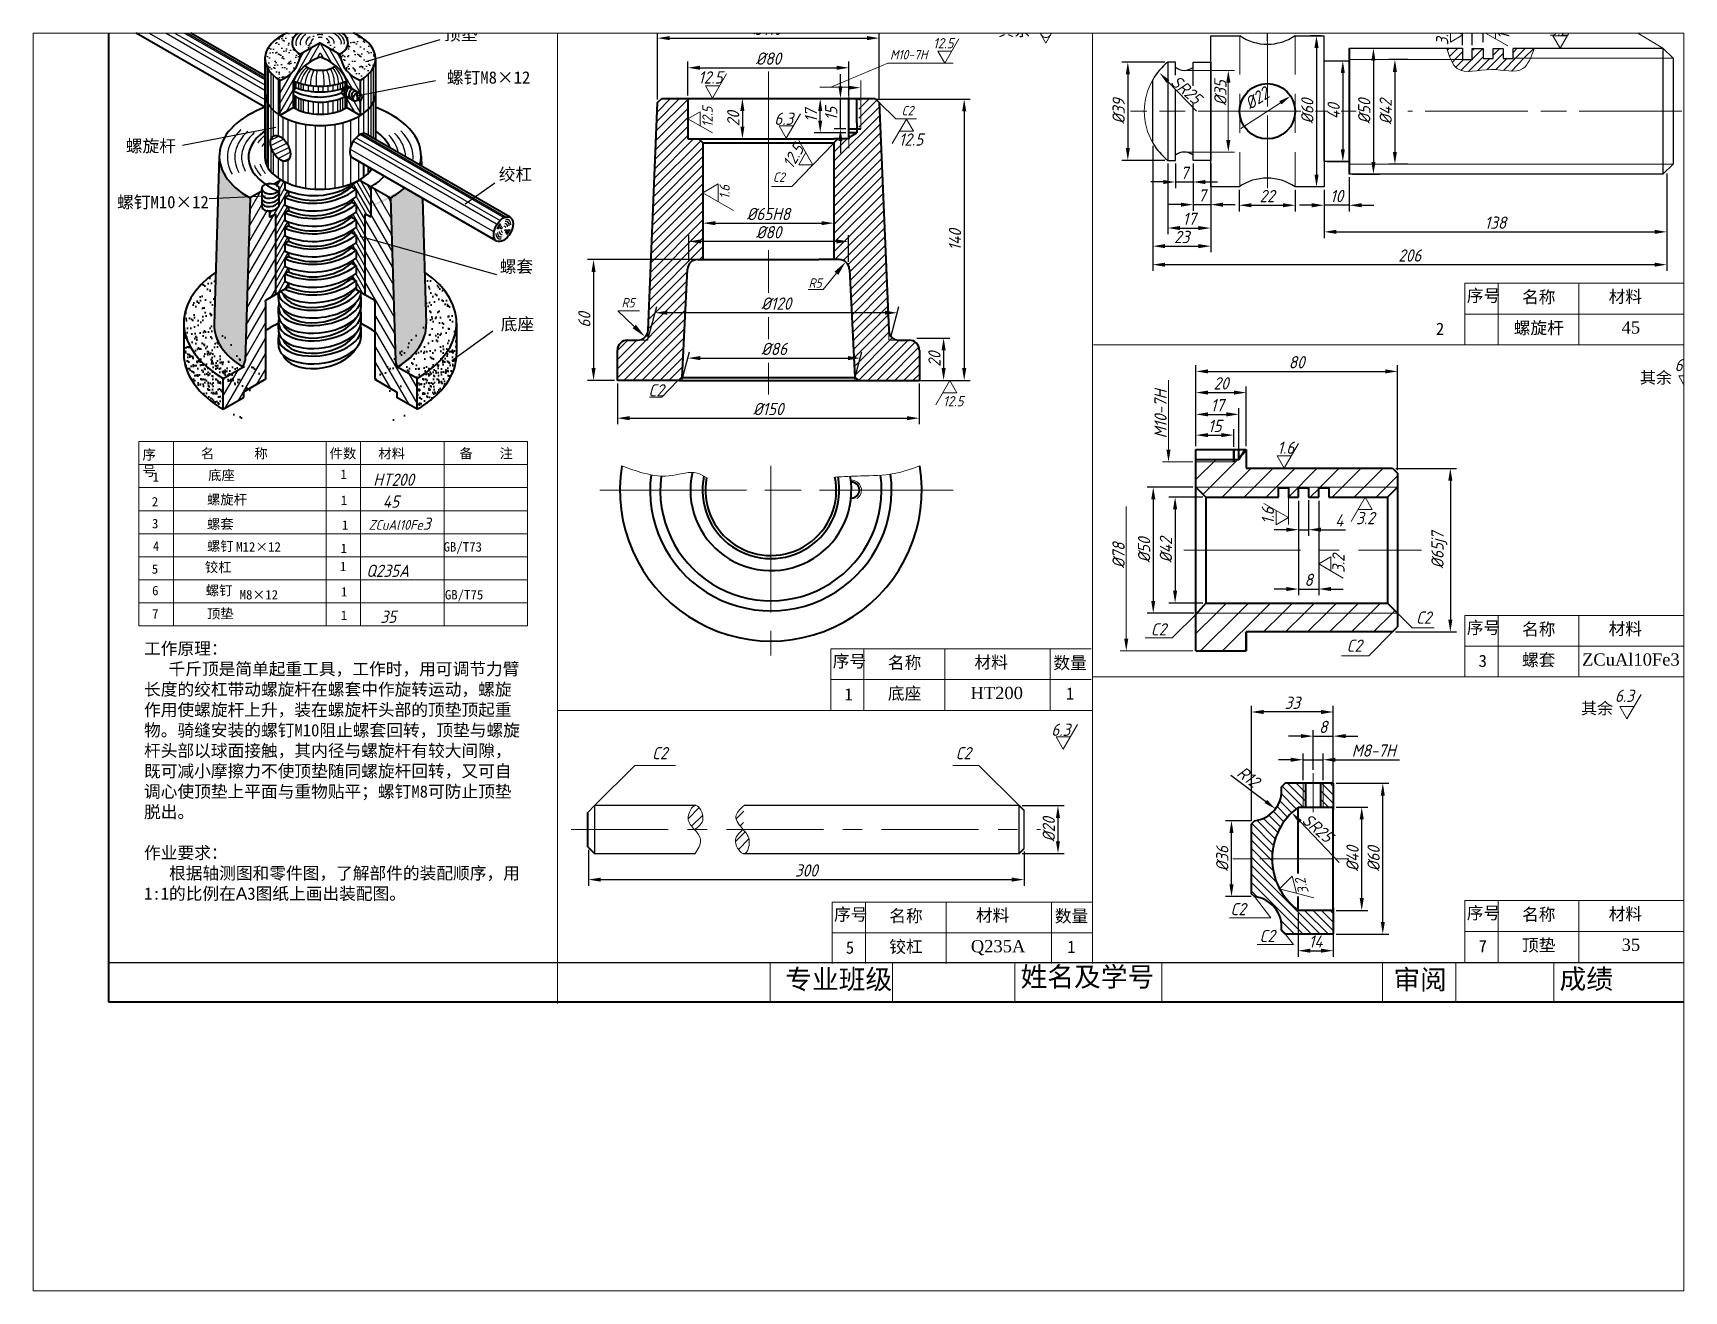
# Paper-space layout '布局1' of a CAD drawing. Header units: millimetres. Extents: x 27 to 240, y 20 to 183.
# The model-space entities are those that its viewports show. They can reach past a viewport. Long polylines and large blocks are cut down to what shows.
import ezdxf

# ---------------------------------------------------------------- set-up
doc = ezdxf.new("R2010")
doc.units = ezdxf.units.MM
doc.header["$LTSCALE"] = 0.5
for name, pattern in [('ACAD_ISO08W100', [36, 24, -3, 6, -3]), ('CENTER', [50.8, 31.75, -6.35, 6.35, -6.35]), ('CENTER2', [28.575, 19.05, -3.175, 3.175, -3.175]), ('DASHED2', [9.525, 6.35, -3.175])]:
    doc.linetypes.add(name, pattern=pattern)
doc.layers.get('0').update_dxf_attribs({"lineweight": 15})
doc.layers.get('Defpoints').update_dxf_attribs({"lineweight": 15})
for name, color, linetype, lineweight in [('Layer1', 7, 'Continuous', 13), ('Layer2', 7, 'Continuous', 40), ('Layer3', 7, 'Continuous', 13), ('Layer4', 7, 'Continuous', 18), ('Layer5', 7, 'Continuous', 40), ('Layer7', 7, 'Continuous', 40), ('Layer9', 7, 'Continuous', 13), ('粗', 7, 'Continuous', 40), ('粗实线', 7, 'Continuous', 40), ('细', 7, 'Continuous', 13), ('细线', 7, 'Continuous', 13)]:
    doc.layers.add(name, color=color, linetype=linetype, lineweight=lineweight)
doc.layers.add('细实线', color=7, linetype='Continuous')
doc.styles.add('style1', font='SIMFANG.TTF', dxfattribs={"height": 2.5})
doc.styles.add('style3', font='SIMFANG.TTF', dxfattribs={"height": 2.5})
doc.styles.add('字母与数字', font='isocp.shx', dxfattribs={"oblique": 15, "height": 2.5})
doc.dimstyles.new('ISO-25', dxfattribs={"dimtxt": 2.5, "dimasz": 2.5, "dimexe": 1.25, "dimexo": 0.625, "dimtad": 1, "dimdec": 0, "dimdsep": 46, "dimtxsty": '字母与数字', "dimcen": 2.5, "dimadec": 0, "dimazin": 0, "dimtfac": 1, "dimtdec": 0, "dimtmove": 0, "dimatfit": 3, "dimfxl": 0, "dimarcsym": 0})
pattern_1 = [(45, (8.7176, 32.1112), (-2.245064, 2.245064), [])]
pattern_2 = [(37.5, (12.9927, 32.631), (-0.048001, 1.46824), [0, -1.15824, 0, -1.2954, 0, -1.23825]), (7.5, (12.9927, 32.631), (1.34857, 2.150475), [0, -0.62484, 0, -1.04394, 0, -0.40005]), (327.5, (12.0554, 32.631), (2.372977, 0.0043116), [0, -0.381, 0, -1.3716, 0, -1.7907]), (317.5, (12.0554, 32.631), (2.29067, 0.668788), [0, -0.1905, 0, -0.89916, 0, -1.0287])]

psp = doc.layouts.new('布局1')

msp = doc.modelspace()

# ---------------------------------------------------------------- texts
at = {"attachment_point": 1, "style": '字母与数字'}
for s, insert, char_height, width, rotation in [('1.6', (295.6, 239.6), 2.5, 9.3225, 90), ('3.2', (283.11, 238.37), 2.5, 10.9773, 90), ('12.5', (133.38, 221.67), 2.1, 9.3225, 90), ('1.6', (136.87, 206.97), 2.1, 9.3225, 90), ('1.6', (247.54, 140.65), 2.5, 8.7818, 90), ('3.2', (261.95, 130.69), 2.5, 7.458, 90), ('3.2', (255.13, 64.95), 2.1, 9.3225, 105)]:
    msp.add_mtext(s, dxfattribs=dict(at, insert=insert, char_height=char_height, width=width, rotation=rotation))
for s, insert, char_height, width in [('3.2', (306.2, 242.81), 2.5, 10.9773), ('12.5', (180.46, 239.83), 2.1, 9.3225), ('12.5', (132.54, 233.05), 2.5, 9.3225), ('6.3', (148.05, 224.61), 2.5, 9.3225), ('12.5', (173.48, 220.38), 2.5, 9.3225), ('6.3', (331.81, 174.35), 2.5, 9.3225), ('12.5', (182.5, 166.77), 2.1, 9.3225), ('1.6', (250.75, 157.49), 2.5, 10.9773), ('3.2', (266.8, 143.12), 2.5, 7.458), ('6.3', (319.62, 106.85), 2.5, 9.3225), ('6.3', (204.58, 99.92), 2.5, 9.3225)]:
    msp.add_mtext(s, dxfattribs=dict(at, insert=insert, char_height=char_height, width=width))
at = {"linetype": 'Continuous', "insert": (19.42, 116.5), "char_height": 2.5, "width": 77.963, "attachment_point": 1, "style": 'style3'}
msp.add_mtext('\\pt2.5;工作原理：\\P\\pi5,tz;千斤顶是简单起重工具，工作时，用可调节力臂长度的绞杠带动螺旋杆在螺套中作旋转运动，螺旋作用使螺旋杆上升，装在螺旋杆头部的顶垫顶起重物。骑缝安装的螺钉M10阻止螺套回转，顶垫与螺旋杆头部以球面接触，其内径与螺旋杆有较大间隙，既可减小摩擦力不使顶垫随同螺旋杆回转，又可自调心使顶垫上平面与重物贴平；螺钉M8可防止顶垫脱出。\\P\\pi0;\\P作业要求：\\P   根据轴测图和零件图，了解部件的装配顺序，用1:1的比例在{\\fArial|b0|i0|c0|p32;A}3图纸上画出装配图。', dxfattribs=at)
at = {"char_height": 4, "attachment_point": 1}
for s, insert, width in [('{\\f仿宋_GB2312|b0|i0|c134|p49;姓名及学号}', (198.32, 50.27), 28.1937), ('{\\f仿宋_GB2312|b0|i0|c134|p49;专业班级}', (150.29, 49.75), 23.2565), ('{\\f仿宋_GB2312|b0|i0|c134|p49;审阅}', (274.4, 49.69), 13.6135), ('{\\f仿宋_GB2312|b0|i0|c134|p49;成绩}', (308.32, 49.81), 10.7405)]:
    msp.add_mtext(s, dxfattribs=dict(at, insert=insert, width=width))
at = {"layer": 'Layer9', "attachment_point": 1}
for s, insert, char_height, width in [('{\\fFangSong_GB2312|b0|i0|c134|p49;\\H1.042x;序号}', (19.1, 155.82), 1.92, 5.1313), ('{\\fFangSong_GB2312|b0|i0|c134|p49;名\u3000\u3000\u3000称}', (31.02, 156.05), 2, 19.5923), ('{\\fFangSong_GB2312|b0|i0|c134|p49;\\H1.042x;件数}', (57.28, 156.05), 1.92, 7.5331), ('{\\fFangSong_GB2312|b0|i0|c134|p49;材料}', (67.24, 156.05), 2, 8.3967), ('{\\fFangSong_GB2312|b0|i0|c134|p49;\\H1.042x; 备\u3000\u3000注}', (82.44, 156.05), 1.92, 15.8605), ('{\\fFangSong_GB2312|b0|i0|c134|p49;底座}', (32.5, 151.63), 2, 25.1901), ('1', (59.52, 151.79), 1.92, 4.5555), ('1', (21.16, 151.21), 1.92, 4.5555), ('2', (21.02, 146.17), 1.92, 4.972), ('{\\fFangSong_GB2312|b0|i0|c134|p49;螺旋杆}', (32.26, 146.65), 2, 20.0588), ('1', (59.57, 146.48), 1.92, 4.0397), ('3', (21.04, 141.71), 1.92, 4.3505), ('{\\fFangSong_GB2312|b0|i0|c134|p49;螺套}', (32.26, 141.66), 2, 24.7237), ('1', (59.82, 141.42), 1.92, 4.972), ('4', (21.23, 137.08), 1.92, 4.6612), ('{\\fFangSong_GB2312|b0|i0|c134|p49;螺钉}', (32.26, 137.15), 2, 22.8577), ('M12{\\f宋体|b0|i0|c134|p2;×}12', (38.22, 136.96), 1.92, 18.9557), ('1', (59.55, 136.67), 1.92, 4.6612), ('  GB/T73', (77.94, 136.96), 1.92, 18.9557), ('5', (21.01, 132.44), 1.92, 4.6612), ('{\\fFangSong_GB2312|b0|i0|c134|p49;铰杠}', (31.83, 132.84), 2, 18.1929), ('1', (59.41, 132.96), 1.92, 3.1075), ('{\\fFangSong_GB2312|b0|i0|c134|p49;螺钉}', (32.03, 128.12), 2, 15.6272), ('6', (21.07, 128.04), 1.92, 4.0397), ('M8{\\f宋体|b0|i0|c134|p2;×}12', (38.94, 127.18), 1.92, 20.5094), ('1', (59.61, 127.79), 1.92, 3.1075), ('  GB/T75', (78.21, 127.18), 1.92, 20.5094), ('7', (21.07, 123.29), 1.92, 4.0397), ('{\\fFangSong_GB2312|b0|i0|c134|p49;顶垫}', (32.26, 123.37), 2, 15.6272), ('1', (59.59, 123), 1.92, 3.729)]:
    msp.add_mtext(s, dxfattribs=dict(at, insert=insert, char_height=char_height, width=width))
at = {"layer": 'Layer9', "char_height": 2.5, "attachment_point": 1, "style": '字母与数字'}
for s, insert, width in [('HT200', (66.2, 150.95), 8.3902), ('45', (68.15, 146.48), 8.3902), ('{\\H0.8x;ZCuAl10Fe}3', (65.26, 141.98), 18.7271), ('Q235A', (64.76, 132.36), 8.3902), ('35', (67.67, 122.98), 5.5935)]:
    msp.add_mtext(s, dxfattribs=dict(at, insert=insert, width=width))
at = {"layer": '细', "char_height": 2.5, "attachment_point": 2}
for s, insert, width in [('{\\fFangSong_GB2312|b0|i0|c134|p49;序号}', (292.81, 188.53), 7.14), ('{\\fFangSong_GB2312|b0|i0|c134|p49;名称}', (304.08, 188.23), 17.2584), ('{\\fFangSong_GB2312|b0|i0|c134|p49;材料}', (321.75, 188.33), 10.6232), ('{\\fFangSong_GB2312|b0|i0|c134|p49;数量}', (337.86, 188.19), 6.4896), ('{\\fFangSong_GB2312|b0|i0|c134|p49;螺旋杆}', (304.08, 181.95), 17.2584), ('{\\fTimes New Roman|b0|i0|c0|p18;45}', (322.88, 182.04), 10.6232), ('{\\fFangSong_GB2312|b0|i0|c134|p49;2}', (283.94, 181.76), 7.14), ('{\\fFangSong_GB2312|b0|i0|c134|p49;序号}', (292.81, 120.75), 7.14), ('{\\fFangSong_GB2312|b0|i0|c134|p49;名称}', (304.08, 120.45), 17.2584), ('{\\fFangSong_GB2312|b0|i0|c134|p49;材料}', (321.75, 120.54), 10.6232), ('{\\fFangSong_GB2312|b0|i0|c134|p49;数量}', (337.86, 120.41), 6.4896), ('{\\fFangSong_GB2312|b0|i0|c134|p49;序号}', (163.38, 113.92), 7.14), ('{\\fFangSong_GB2312|b0|i0|c134|p49;名称}', (174.65, 113.62), 17.2584), ('{\\fFangSong_GB2312|b0|i0|c134|p49;材料}', (192.32, 113.71), 10.6232), ('{\\fFangSong_GB2312|b0|i0|c134|p49;数量}', (208.42, 113.58), 6.4896), ('{\\fFangSong_GB2312|b0|i0|c134|p49;3}', (292.65, 113.98), 7.14), ('{\\fFangSong_GB2312|b0|i0|c134|p49;螺套}', (304.08, 114.17), 17.2584), ('{\\fTimes New Roman|b0|i0|c0|p18;ZCuAl10Fe3}', (322.88, 114.26), 10.6232), ('{\\fFangSong_GB2312|b0|i0|c134|p49;1}', (163.22, 107.15), 7.14), ('{\\fFangSong_GB2312|b0|i0|c134|p49;底座}', (174.65, 107.34), 17.2584), ('{\\fTimes New Roman|b0|i0|c0|p18;HT200}', (193.45, 107.43), 10.6232), ('{\\fFangSong_GB2312|b0|i0|c134|p49;1}', (208.42, 107.3), 6.4896), ('{\\fFangSong_GB2312|b0|i0|c134|p49;序号}', (163.66, 62.24), 7.14), ('{\\fFangSong_GB2312|b0|i0|c134|p49;名称}', (174.93, 61.94), 17.2584), ('{\\fFangSong_GB2312|b0|i0|c134|p49;材料}', (192.6, 62.04), 10.6232), ('{\\fFangSong_GB2312|b0|i0|c134|p49;数量}', (208.7, 61.9), 6.4896), ('{\\fFangSong_GB2312|b0|i0|c134|p49;序号}', (292.81, 62.54), 7.14), ('{\\fFangSong_GB2312|b0|i0|c134|p49;名称}', (304.08, 62.24), 17.2584), ('{\\fFangSong_GB2312|b0|i0|c134|p49;材料}', (321.75, 62.33), 10.6232), ('{\\fFangSong_GB2312|b0|i0|c134|p49;数量}', (337.86, 62.2), 6.4896), ('{\\fFangSong_GB2312|b0|i0|c134|p49;5}', (163.5, 55.47), 7.14), ('{\\fFangSong_GB2312|b0|i0|c134|p49;铰杠}', (174.93, 55.66), 17.2584), ('{\\fTimes New Roman|b0|i0|c0|p18;Q235A}', (193.73, 55.75), 10.6232), ('{\\fFangSong_GB2312|b0|i0|c134|p49;1}', (208.7, 55.62), 6.4896), ('{\\fFangSong_GB2312|b0|i0|c134|p49;7}', (292.65, 55.77), 7.14), ('{\\fFangSong_GB2312|b0|i0|c134|p49;顶垫}', (304.08, 55.96), 17.2584), ('{\\fTimes New Roman|b0|i0|c0|p18;35}', (322.88, 56.05), 10.6232)]:
    msp.add_mtext(s, dxfattribs=dict(at, insert=insert, width=width))
at = {"layer": '细实线', "char_height": 2.5, "attachment_point": 1, "style": 'style1'}
for s, insert, width in [('顶垫', (80.65, 241.86), 7.9973), ('螺钉M8×12', (81.24, 233.05), 19.3222), ('螺旋杆', (15.71, 219.07), 17.0338), ('绞杠', (91.82, 213.26), 7.9973), ('螺钉M10×12', (13.92, 207.61), 17.8222), ('螺套', (92.02, 194.46), 7.9973), ('底座', (92.22, 182.71), 7.9973)]:
    msp.add_mtext(s, dxfattribs=dict(at, insert=insert, width=width))
at = {"layer": '细实线', "linetype": 'Continuous', "insert": (149.59, 214.18), "char_height": 2.5, "width": 4.3226, "attachment_point": 1, "rotation": 60, "style": '字母与数字'}
msp.add_mtext('12.5', dxfattribs=at)
at = {"layer": '细线', "linetype": 'Continuous', "char_height": 2, "width": 8.1445, "attachment_point": 1, "style": 'style3'}
for insert in [(193.77, 242.67), (324.71, 171.75), (312.7, 104.25)]:
    msp.add_mtext('{\\H1.2x;其余}', dxfattribs=dict(at, insert=insert))
at = {"layer": '细线', "attachment_point": 1, "style": '字母与数字'}
for s, insert, char_height, width in [('M10-7H', (171.68, 237.39), 1.92, 7.0421), ('C2', (174.02, 225.98), 1.92, 3.6273), ('C2', (147.77, 212.4), 1.92, 2.638), ('C2', (122.36, 169.19), 2.5, 2.638), ('C2', (279.01, 122.81), 2.5, 3.6273), ('C2', (224.89, 120.41), 2.5, 3.6273), ('C2', (264.85, 117.08), 2.5, 3.6273), ('C2', (123.1, 95.15), 2.5, 3.6273), ('C2', (185.05, 95.15), 2.5, 3.6273), ('C2', (241.14, 63.32), 2.5, 3.6273), ('C2', (247.07, 57.83), 2.5, 3.6273)]:
    msp.add_mtext(s, dxfattribs=dict(at, insert=insert, char_height=char_height, width=width))
at = {"layer": '细线', "linetype": 'Continuous', "char_height": 2.5, "attachment_point": 5, "style": '字母与数字'}
for s, insert, rotation in [('SR25', (232.12, 229.28), 319.3432), ('%%c35', (239.1, 228.65), 90), ('%%c22', (246.54, 227.54), 33.1829), ('M10-7H', (226.89, 163.1), 90), ('%%c78', (218.32, 134.25), 90), ('SR25', (258.93, 78.62), 319.3432)]:
    msp.add_mtext(s, dxfattribs=dict(at, insert=insert, rotation=rotation))
at = {"layer": '细线', "char_height": 1.92, "attachment_point": 9, "style": '字母与数字'}
for insert in [(157.73, 188.88), (119.55, 184.86)]:
    msp.add_mtext('R5', dxfattribs=dict(at, insert=insert))

# ---------------------------------------------------------------- blocks, each defined once
blk = doc.blocks.new('*D25')
at = {"layer": 'Defpoints', "color": 0}
for p in [(123.73, 183.77), (122.24, 178.18), (171.66, 178.18)]:
    blk.add_point(p, dxfattribs=at)
at = {"layer": '细线', "color": 0, "lineweight": -2}
for p, q in [((122.4, 178.81), (124.07, 185.02)), ((170.66, 183.77), (126.23, 183.77)), ((171.83, 178.81), (173.49, 185.02))]:
    blk.add_line(p, q, dxfattribs=at)
at = {"layer": '细线', "color": 0}
for points in [[(126.23, 184.19), (126.23, 183.36), (123.73, 183.77)], [(170.66, 184.19), (170.66, 183.36), (173.16, 183.77)]]:
    blk.add_solid(points, dxfattribs=at)
at = {"layer": '细线', "color": 0, "insert": (148.45, 185.65), "char_height": 2.5, "attachment_point": 5, "style": '字母与数字'}
blk.add_mtext('%%C120', dxfattribs=at)
blk = doc.blocks.new('*D26')
at = {"layer": 'Defpoints', "color": 0}
for p in [(168.11, 227.35), (176.36, 169.97), (186.81, 169.97)]:
    blk.add_point(p, dxfattribs=at)
at = {"layer": '细线', "color": 0, "lineweight": -2}
for p, q in [((168.73, 227.35), (188.06, 227.35)), ((186.81, 224.85), (186.81, 172.47)), ((176.98, 169.97), (188.06, 169.97))]:
    blk.add_line(p, q, dxfattribs=at)
at = {"layer": '细线', "color": 0}
for points in [[(186.39, 224.85), (187.23, 224.85), (186.81, 227.35)], [(186.39, 172.47), (187.23, 172.47), (186.81, 169.97)]]:
    blk.add_solid(points, dxfattribs=at)
at = {"layer": '细线', "color": 0, "insert": (184.93, 198.66), "char_height": 2.5, "attachment_point": 5, "rotation": 90, "style": '字母与数字'}
blk.add_mtext('140', dxfattribs=at)
blk = doc.blocks.new('*D27')
at = {"layer": 'Defpoints', "color": 0}
for p in [(163.28, 233.77), (130.42, 227.48), (163.28, 227.48)]:
    blk.add_point(p, dxfattribs=at)
at = {"layer": '细线', "color": 0, "lineweight": -2}
for p, q in [((130.42, 228.1), (130.42, 235.02)), ((132.92, 233.77), (160.78, 233.77)), ((163.28, 228.1), (163.28, 235.02))]:
    blk.add_line(p, q, dxfattribs=at)
at = {"layer": '细线', "color": 0}
for points in [[(132.92, 234.19), (132.92, 233.35), (130.42, 233.77)], [(160.78, 234.19), (160.78, 233.35), (163.28, 233.77)]]:
    blk.add_solid(points, dxfattribs=at)
at = {"layer": '细线', "color": 0, "insert": (146.85, 235.64), "char_height": 2.5, "attachment_point": 5, "style": '字母与数字'}
blk.add_mtext('%%C80', dxfattribs=at)
blk = doc.blocks.new('*D28')
at = {"layer": 'Defpoints', "color": 0}
for p in [(160.2, 202.06), (133.5, 194.62), (160.2, 194.62)]:
    blk.add_point(p, dxfattribs=at)
at = {"layer": '细线', "color": 0, "lineweight": -2}
for p, q in [((133.5, 195.24), (133.5, 203.31)), ((160.2, 195.24), (160.2, 203.31)), ((136, 202.06), (157.7, 202.06))]:
    blk.add_line(p, q, dxfattribs=at)
at = {"layer": '细线', "color": 0}
for points in [[(136, 202.47), (136, 201.64), (133.5, 202.06)], [(157.7, 202.47), (157.7, 201.64), (160.2, 202.06)]]:
    blk.add_solid(points, dxfattribs=at)
at = {"layer": '细线', "color": 0, "insert": (146.85, 203.93), "char_height": 2.5, "attachment_point": 5, "style": '字母与数字'}
blk.add_mtext('%%C65H8', dxfattribs=at)
blk = doc.blocks.new('*D29')
at = {"layer": 'Defpoints', "color": 0}
for p in [(130.59, 198.33), (130.59, 193.52), (163.21, 193.52)]:
    blk.add_point(p, dxfattribs=at)
at = {"layer": '细线', "color": 0, "lineweight": -2}
for p, q in [((130.59, 194.15), (130.59, 199.58)), ((163.21, 194.15), (163.21, 199.58)), ((160.71, 198.33), (133.09, 198.33))]:
    blk.add_line(p, q, dxfattribs=at)
at = {"layer": '细线', "color": 0}
for points in [[(133.09, 198.75), (133.09, 197.91), (130.59, 198.33)], [(160.71, 198.75), (160.71, 197.91), (163.21, 198.33)]]:
    blk.add_solid(points, dxfattribs=at)
at = {"layer": '细线', "color": 0, "insert": (146.9, 200.21), "char_height": 2.5, "attachment_point": 5, "style": '字母与数字'}
blk.add_mtext('%%C80', dxfattribs=at)
blk = doc.blocks.new('*D30')
at = {"layer": 'Defpoints', "color": 0}
for p in [(165.62, 174.52), (129.23, 170.05), (164.42, 170.05)]:
    blk.add_point(p, dxfattribs=at)
at = {"layer": '细线', "color": 0, "lineweight": -2}
for p, q in [((129.4, 170.68), (130.77, 175.77)), ((164.59, 170.68), (165.95, 175.77)), ((132.93, 174.52), (163.12, 174.52))]:
    blk.add_line(p, q, dxfattribs=at)
at = {"layer": '细线', "color": 0}
for points in [[(132.93, 174.93), (132.93, 174.1), (130.43, 174.52)], [(163.12, 174.93), (163.12, 174.1), (165.62, 174.52)]]:
    blk.add_solid(points, dxfattribs=at)
at = {"layer": '细线', "color": 0, "insert": (148.02, 176.39), "char_height": 2.5, "attachment_point": 5, "style": '字母与数字'}
blk.add_mtext('%%C86', dxfattribs=at)
blk = doc.blocks.new('*D31')
at = {"layer": 'Defpoints', "color": 0}
for p in [(169.47, 239.82), (124.22, 226.66), (169.47, 226.66)]:
    blk.add_point(p, dxfattribs=at)
at = {"layer": '细线', "color": 0, "lineweight": -2}
for p, q in [((124.22, 227.28), (124.22, 241.07)), ((126.72, 239.82), (166.97, 239.82)), ((169.47, 227.28), (169.47, 241.07))]:
    blk.add_line(p, q, dxfattribs=at)
at = {"layer": '细线', "color": 0}
for points in [[(126.72, 240.24), (126.72, 239.4), (124.22, 239.82)], [(166.97, 240.24), (166.97, 239.4), (169.47, 239.82)]]:
    blk.add_solid(points, dxfattribs=at)
at = {"layer": '细线', "color": 0, "insert": (146.62, 241.7), "char_height": 2.5, "attachment_point": 5, "style": '字母与数字'}
blk.add_mtext('%%C110', dxfattribs=at)
blk = doc.blocks.new('*D32')
at = {"layer": 'Defpoints', "color": 0}
for p in [(161.55, 227.48), (163.28, 227.48), (163.28, 221.32)]:
    blk.add_point(p, dxfattribs=at)
at = {"layer": '细线', "color": 0, "lineweight": -2}
for p, q in [((161.55, 229.98), (161.55, 232.48)), ((162.65, 227.48), (160.3, 227.48)), ((161.55, 221.32), (161.55, 227.48)), ((162.65, 221.32), (160.3, 221.32)), ((161.55, 218.82), (161.55, 216.32))]:
    blk.add_line(p, q, dxfattribs=at)
at = {"layer": '细线', "color": 0}
for points in [[(161.13, 229.98), (161.96, 229.98), (161.55, 227.48)], [(161.13, 218.82), (161.96, 218.82), (161.55, 221.32)]]:
    blk.add_solid(points, dxfattribs=at)
at = {"layer": '细线', "color": 0, "insert": (159.67, 224.4), "char_height": 2.5, "attachment_point": 5, "rotation": 90, "style": '字母与数字'}
blk.add_mtext('15', dxfattribs=at)
blk = doc.blocks.new('*D33')
at = {"layer": 'Defpoints', "color": 0}
for p in [(157.43, 227.48), (163.28, 227.48), (163.28, 220.5)]:
    blk.add_point(p, dxfattribs=at)
at = {"layer": '细线', "color": 0, "lineweight": -2}
for p, q in [((162.65, 227.48), (156.18, 227.48)), ((157.43, 223), (157.43, 224.98)), ((162.65, 220.5), (156.18, 220.5))]:
    blk.add_line(p, q, dxfattribs=at)
at = {"layer": '细线', "color": 0}
for points in [[(157.01, 224.98), (157.84, 224.98), (157.43, 227.48)], [(157.01, 223), (157.84, 223), (157.43, 220.5)]]:
    blk.add_solid(points, dxfattribs=at)
at = {"layer": '细线', "color": 0, "insert": (155.55, 223.99), "char_height": 2.5, "attachment_point": 5, "rotation": 90, "style": '字母与数字'}
blk.add_mtext('17', dxfattribs=at)
blk = doc.blocks.new('*D34')
at = {"layer": 'Defpoints', "color": 0}
for p in [(130.42, 227.48), (130.42, 219.26), (141.55, 219.26)]:
    blk.add_point(p, dxfattribs=at)
at = {"layer": '细线', "color": 0, "lineweight": -2}
for p, q in [((131.04, 227.48), (142.8, 227.48)), ((141.55, 224.98), (141.55, 221.76)), ((131.04, 219.26), (142.8, 219.26))]:
    blk.add_line(p, q, dxfattribs=at)
at = {"layer": '细线', "color": 0}
for points in [[(141.13, 224.98), (141.96, 224.98), (141.55, 227.48)], [(141.13, 221.76), (141.96, 221.76), (141.55, 219.26)]]:
    blk.add_solid(points, dxfattribs=at)
at = {"layer": '细线', "color": 0, "insert": (139.67, 223.37), "char_height": 2.5, "attachment_point": 5, "rotation": 90, "style": '字母与数字'}
blk.add_mtext('20', dxfattribs=at)
blk = doc.blocks.new('*D35')
at = {"layer": 'Defpoints', "color": 0}
for p in [(133.5, 194.62), (111.16, 169.97), (116.04, 169.97)]:
    blk.add_point(p, dxfattribs=at)
at = {"layer": '细线', "color": 0, "lineweight": -2}
for p, q in [((132.87, 194.62), (109.91, 194.62)), ((111.16, 192.12), (111.16, 172.47)), ((115.42, 169.97), (109.91, 169.97))]:
    blk.add_line(p, q, dxfattribs=at)
at = {"layer": '细线', "color": 0}
for points in [[(110.75, 192.12), (111.58, 192.12), (111.16, 194.62)], [(110.75, 172.47), (111.58, 172.47), (111.16, 169.97)]]:
    blk.add_solid(points, dxfattribs=at)
at = {"layer": '细线', "color": 0, "insert": (109.29, 182.3), "char_height": 2.5, "attachment_point": 5, "rotation": 90, "style": '字母与数字'}
blk.add_mtext('60', dxfattribs=at)
blk = doc.blocks.new('*D36')
at = {"layer": 'Defpoints', "color": 0}
for p in [(176.5, 178.6), (176.36, 169.97), (182.61, 169.97)]:
    blk.add_point(p, dxfattribs=at)
at = {"layer": '细线', "color": 0, "lineweight": -2}
for p, q in [((177.13, 178.6), (183.86, 178.6)), ((182.61, 176.1), (182.61, 172.47)), ((176.98, 169.97), (183.86, 169.97))]:
    blk.add_line(p, q, dxfattribs=at)
at = {"layer": '细线', "color": 0}
for points in [[(182.19, 176.1), (183.03, 176.1), (182.61, 178.6)], [(182.19, 172.47), (183.03, 172.47), (182.61, 169.97)]]:
    blk.add_solid(points, dxfattribs=at)
at = {"layer": '细线', "color": 0, "insert": (180.74, 174.29), "char_height": 2.5, "attachment_point": 5, "rotation": 90, "style": '字母与数字'}
blk.add_mtext('20', dxfattribs=at)
blk = doc.blocks.new('*D39')
at = {"layer": 'Defpoints', "color": 0, "linetype": 'Continuous'}
for p in [(116.04, 169.97), (177.61, 169.97), (177.61, 162.26)]:
    blk.add_point(p, dxfattribs=at)
at = {"layer": 'Layer3', "color": 0, "linetype": 'Continuous', "lineweight": -2}
for p, q in [((116.04, 169.35), (116.04, 161.01)), ((177.61, 169.35), (177.61, 161.01)), ((118.54, 162.26), (175.11, 162.26))]:
    blk.add_line(p, q, dxfattribs=at)
at = {"layer": 'Layer3', "color": 0, "linetype": 'Continuous'}
for points in [[(118.54, 162.68), (118.54, 161.84), (116.04, 162.26)], [(175.11, 162.68), (175.11, 161.84), (177.61, 162.26)]]:
    blk.add_solid(points, dxfattribs=at)
at = {"layer": 'Layer3', "color": 0, "linetype": 'Continuous', "insert": (146.82, 164.13), "char_height": 2.5, "attachment_point": 5, "style": '字母与数字'}
blk.add_mtext('%%c150', dxfattribs=at)
blk = doc.blocks.new('*D40')
at = {"layer": 'Defpoints', "color": 0, "linetype": 'Continuous'}
for p in [(110.12, 74.81), (199.03, 74.42), (199.03, 68.09)]:
    blk.add_point(p, dxfattribs=at)
at = {"layer": '细线', "color": 0, "linetype": 'Continuous', "lineweight": -2}
for p, q in [((110.12, 74.19), (110.12, 66.84)), ((199.03, 73.8), (199.03, 66.84)), ((112.62, 68.09), (196.53, 68.09))]:
    blk.add_line(p, q, dxfattribs=at)
at = {"layer": '细线', "color": 0, "linetype": 'Continuous'}
for points in [[(112.62, 68.5), (112.62, 67.67), (110.12, 68.09)], [(196.53, 68.5), (196.53, 67.67), (199.03, 68.09)]]:
    blk.add_solid(points, dxfattribs=at)
at = {"layer": '细线', "color": 0, "linetype": 'Continuous', "insert": (154.58, 69.96), "char_height": 2.5, "attachment_point": 5, "style": '字母与数字'}
blk.add_mtext('300', dxfattribs=at)
blk = doc.blocks.new('*D41')
at = {"layer": 'Defpoints', "color": 0, "linetype": 'Continuous'}
for p in [(198.03, 83.19), (198.03, 73.42), (205.95, 73.42)]:
    blk.add_point(p, dxfattribs=at)
at = {"layer": '细线', "color": 0, "linetype": 'Continuous', "lineweight": -2}
for p, q in [((198.66, 83.19), (207.2, 83.19)), ((205.95, 80.69), (205.95, 75.92)), ((198.66, 73.42), (207.2, 73.42))]:
    blk.add_line(p, q, dxfattribs=at)
at = {"layer": '细线', "color": 0, "linetype": 'Continuous'}
for points in [[(205.53, 80.69), (206.36, 80.69), (205.95, 83.19)], [(205.53, 75.92), (206.36, 75.92), (205.95, 73.42)]]:
    blk.add_solid(points, dxfattribs=at)
at = {"layer": '细线', "color": 0, "linetype": 'Continuous', "insert": (204.07, 78.31), "char_height": 2.5, "attachment_point": 5, "rotation": 90, "style": '字母与数字'}
blk.add_mtext('%%c20', dxfattribs=at)
blk = doc.blocks.new('*D42')
at = {"layer": 'Defpoints', "color": 0, "linetype": 'Continuous'}
for p in [(260.08, 92.55), (255.97, 87.78), (260.08, 87.78)]:
    blk.add_point(p, dxfattribs=at)
at = {"layer": '细线', "color": 0, "linetype": 'Continuous', "lineweight": -2}
for p, q in [((253.47, 92.55), (250.97, 92.55)), ((255.97, 88.4), (255.97, 93.8)), ((255.97, 92.55), (260.08, 92.55)), ((260.08, 88.4), (260.08, 93.8)), ((262.58, 92.55), (275.68, 92.55))]:
    blk.add_line(p, q, dxfattribs=at)
at = {"layer": '细线', "color": 0, "linetype": 'Continuous'}
for points in [[(253.47, 92.97), (253.47, 92.13), (255.97, 92.55)], [(262.58, 92.97), (262.58, 92.13), (260.08, 92.55)]]:
    blk.add_solid(points, dxfattribs=at)
at = {"layer": '细线', "color": 0, "linetype": 'Continuous', "insert": (270.38, 94.43), "char_height": 2.5, "attachment_point": 5, "style": '字母与数字'}
blk.add_mtext('M8-7H', dxfattribs=at)
blk = doc.blocks.new('*D43')
at = {"layer": 'Defpoints', "color": 0, "linetype": 'Continuous'}
for p in [(262.14, 97.37), (258.02, 89.84), (262.14, 87.13)]:
    blk.add_point(p, dxfattribs=at)
at = {"layer": '细线', "color": 0, "linetype": 'Continuous', "lineweight": -2}
for p, q in [((258.02, 90.46), (258.02, 98.62)), ((262.14, 87.75), (262.14, 98.62)), ((255.52, 97.37), (253.02, 97.37)), ((258.02, 97.37), (262.14, 97.37)), ((264.64, 97.37), (267.14, 97.37))]:
    blk.add_line(p, q, dxfattribs=at)
at = {"layer": '细线', "color": 0, "linetype": 'Continuous'}
for points in [[(255.52, 97.79), (255.52, 96.96), (258.02, 97.37)], [(264.64, 97.79), (264.64, 96.96), (262.14, 97.37)]]:
    blk.add_solid(points, dxfattribs=at)
at = {"layer": '细线', "color": 0, "linetype": 'Continuous', "insert": (260.08, 99.25), "char_height": 2.5, "attachment_point": 5, "style": '字母与数字'}
blk.add_mtext('8', dxfattribs=at)
blk = doc.blocks.new('*D44')
at = {"layer": 'Defpoints', "color": 0, "linetype": 'Continuous'}
for p in [(245.42, 102.3), (262.14, 87.78), (245.42, 79.46)]:
    blk.add_point(p, dxfattribs=at)
at = {"layer": '细线', "color": 0, "linetype": 'Continuous', "lineweight": -2}
for p, q in [((245.42, 80.09), (245.42, 103.55)), ((259.64, 102.3), (247.92, 102.3)), ((262.14, 88.4), (262.14, 103.55))]:
    blk.add_line(p, q, dxfattribs=at)
at = {"layer": '细线', "color": 0, "linetype": 'Continuous'}
for points in [[(247.92, 102.72), (247.92, 101.88), (245.42, 102.3)], [(259.64, 102.72), (259.64, 101.88), (262.14, 102.3)]]:
    blk.add_solid(points, dxfattribs=at)
at = {"layer": '细线', "color": 0, "linetype": 'Continuous', "insert": (253.78, 104.18), "char_height": 2.5, "attachment_point": 5, "style": '字母与数字'}
blk.add_mtext('33', dxfattribs=at)
blk = doc.blocks.new('*D45')
at = {"layer": 'Defpoints', "color": 0, "linetype": 'Continuous'}
for p in [(262.14, 82.89), (267.95, 82.89), (262.14, 61.81)]:
    blk.add_point(p, dxfattribs=at)
at = {"layer": '细线', "color": 0, "linetype": 'Continuous', "lineweight": -2}
for p, q in [((262.76, 82.89), (269.2, 82.89)), ((267.95, 64.31), (267.95, 80.39)), ((262.76, 61.81), (269.2, 61.81))]:
    blk.add_line(p, q, dxfattribs=at)
at = {"layer": '细线', "color": 0, "linetype": 'Continuous'}
for points in [[(267.53, 80.39), (268.37, 80.39), (267.95, 82.89)], [(267.53, 64.31), (268.37, 64.31), (267.95, 61.81)]]:
    blk.add_solid(points, dxfattribs=at)
at = {"layer": '细线', "color": 0, "linetype": 'Continuous', "insert": (266.07, 72.35), "char_height": 2.5, "attachment_point": 5, "rotation": 90, "style": '字母与数字'}
blk.add_mtext('%%c40', dxfattribs=at)
blk = doc.blocks.new('*D46')
at = {"layer": 'Defpoints', "color": 0, "linetype": 'Continuous'}
for p in [(262.14, 87.75), (272.25, 87.75), (262.14, 56.93)]:
    blk.add_point(p, dxfattribs=at)
at = {"layer": '细线', "color": 0, "linetype": 'Continuous', "lineweight": -2}
for p, q in [((262.76, 87.75), (273.5, 87.75)), ((272.25, 59.43), (272.25, 85.25)), ((262.76, 56.93), (273.5, 56.93))]:
    blk.add_line(p, q, dxfattribs=at)
at = {"layer": '细线', "color": 0, "linetype": 'Continuous'}
for points in [[(271.83, 85.25), (272.66, 85.25), (272.25, 87.75)], [(271.83, 59.43), (272.66, 59.43), (272.25, 56.93)]]:
    blk.add_solid(points, dxfattribs=at)
at = {"layer": '细线', "color": 0, "linetype": 'Continuous', "insert": (270.37, 72.34), "char_height": 2.5, "attachment_point": 5, "rotation": 90, "style": '字母与数字'}
blk.add_mtext('%%c60', dxfattribs=at)
blk = doc.blocks.new('*D47')
at = {"layer": 'Defpoints', "color": 0, "linetype": 'Continuous'}
for p in [(245.42, 86.24), (250.36, 82.53)]:
    blk.add_point(p, dxfattribs=at)
at = {"layer": '细线', "color": 0, "linetype": 'Continuous', "lineweight": -2}
blk.add_line((241.24, 89.38), (248.36, 84.03), dxfattribs=at)
at = {"layer": '细线', "color": 0, "linetype": 'Continuous'}
blk.add_solid([(248.61, 84.36), (248.11, 83.7), (250.36, 82.53)], dxfattribs=at)
at = {"layer": '细线', "color": 0, "linetype": 'Continuous', "insert": (244.8, 89.05), "char_height": 2.5, "attachment_point": 5, "rotation": 323.0597, "style": '字母与数字'}
blk.add_mtext('R12', dxfattribs=at)
blk = doc.blocks.new('*D48')
at = {"layer": 'Defpoints', "color": 0, "linetype": 'Continuous'}
for p in [(241.37, 80.1), (246.04, 80.1), (246.04, 64.61)]:
    blk.add_point(p, dxfattribs=at)
at = {"layer": '细线', "color": 0, "linetype": 'Continuous', "lineweight": -2}
for p, q in [((245.41, 80.1), (240.12, 80.1)), ((241.37, 67.11), (241.37, 77.6)), ((245.41, 64.61), (240.12, 64.61))]:
    blk.add_line(p, q, dxfattribs=at)
at = {"layer": '细线', "color": 0, "linetype": 'Continuous'}
for points in [[(240.95, 77.6), (241.78, 77.6), (241.37, 80.1)], [(240.95, 67.11), (241.78, 67.11), (241.37, 64.61)]]:
    blk.add_solid(points, dxfattribs=at)
at = {"layer": '细线', "color": 0, "linetype": 'Continuous', "insert": (239.49, 72.35), "char_height": 2.5, "attachment_point": 5, "rotation": 90, "style": '字母与数字'}
blk.add_mtext('%%c36', dxfattribs=at)
blk = doc.blocks.new('*D49')
at = {"layer": 'Defpoints', "color": 0, "linetype": 'Continuous'}
for p in [(254.94, 61.89), (262.14, 61.81), (262.14, 53.58)]:
    blk.add_point(p, dxfattribs=at)
at = {"layer": '细线', "color": 0, "linetype": 'Continuous', "lineweight": -2}
for p, q in [((254.94, 61.27), (254.94, 52.33)), ((262.14, 61.19), (262.14, 52.33)), ((257.44, 53.58), (259.64, 53.58))]:
    blk.add_line(p, q, dxfattribs=at)
at = {"layer": '细线', "color": 0, "linetype": 'Continuous'}
for points in [[(257.44, 54), (257.44, 53.17), (254.94, 53.58)], [(259.64, 54), (259.64, 53.17), (262.14, 53.58)]]:
    blk.add_solid(points, dxfattribs=at)
at = {"layer": '细线', "color": 0, "linetype": 'Continuous', "insert": (258.54, 55.46), "char_height": 2.5, "attachment_point": 5, "style": '字母与数字'}
blk.add_mtext('14', dxfattribs=at)
blk = doc.blocks.new('*D50')
at = {"layer": 'Defpoints', "color": 0, "linetype": 'Continuous'}
for p in [(274.27, 151.99), (274.21, 118.63), (286.03, 118.63)]:
    blk.add_point(p, dxfattribs=at)
at = {"layer": '细线', "color": 0, "linetype": 'Continuous', "lineweight": -2}
for p, q in [((274.89, 151.99), (287.28, 151.99)), ((286.03, 149.49), (286.03, 121.13)), ((274.84, 118.63), (287.28, 118.63))]:
    blk.add_line(p, q, dxfattribs=at)
at = {"layer": '细线', "color": 0, "linetype": 'Continuous'}
for points in [[(285.61, 149.49), (286.45, 149.49), (286.03, 151.99)], [(285.61, 121.13), (286.45, 121.13), (286.03, 118.63)]]:
    blk.add_solid(points, dxfattribs=at)
at = {"layer": '细线', "color": 0, "linetype": 'Continuous', "insert": (283.79, 135.31), "char_height": 2.5, "attachment_point": 5, "rotation": 90, "style": '字母与数字'}
blk.add_mtext('%%c65j7', dxfattribs=at)
blk = doc.blocks.new('*D51')
at = {"layer": 'Defpoints', "color": 0, "linetype": 'Continuous'}
for p in [(241.82, 158.8), (234.1, 155.9), (241.82, 155.8)]:
    blk.add_point(p, dxfattribs=at)
at = {"layer": '细线', "color": 0, "linetype": 'Continuous', "lineweight": -2}
for p, q in [((234.1, 156.53), (234.1, 160.05)), ((236.6, 158.8), (239.32, 158.8)), ((241.82, 156.42), (241.82, 160.05))]:
    blk.add_line(p, q, dxfattribs=at)
at = {"layer": '细线', "color": 0, "linetype": 'Continuous'}
for points in [[(236.6, 159.22), (236.6, 158.39), (234.1, 158.8)], [(239.32, 159.22), (239.32, 158.39), (241.82, 158.8)]]:
    blk.add_solid(points, dxfattribs=at)
at = {"layer": '细线', "color": 0, "linetype": 'Continuous', "insert": (237.96, 160.68), "char_height": 2.5, "attachment_point": 5, "style": '字母与数字'}
blk.add_mtext('15', dxfattribs=at)
blk = doc.blocks.new('*D52')
at = {"layer": 'Defpoints', "color": 0, "linetype": 'Continuous'}
for p in [(242.84, 163.04), (234.1, 155.9), (242.84, 153.85)]:
    blk.add_point(p, dxfattribs=at)
at = {"layer": '细线', "color": 0, "linetype": 'Continuous', "lineweight": -2}
for p, q in [((234.1, 156.53), (234.1, 164.29)), ((236.6, 163.04), (240.34, 163.04)), ((242.84, 154.47), (242.84, 164.29))]:
    blk.add_line(p, q, dxfattribs=at)
at = {"layer": '细线', "color": 0, "linetype": 'Continuous'}
for points in [[(236.6, 163.46), (236.6, 162.62), (234.1, 163.04)], [(240.34, 163.46), (240.34, 162.62), (242.84, 163.04)]]:
    blk.add_solid(points, dxfattribs=at)
at = {"layer": '细线', "color": 0, "linetype": 'Continuous', "insert": (238.47, 164.92), "char_height": 2.5, "attachment_point": 5, "style": '字母与数字'}
blk.add_mtext('17', dxfattribs=at)
blk = doc.blocks.new('*D53')
at = {"layer": 'Defpoints', "color": 0, "linetype": 'Continuous'}
for p in [(244.39, 167.48), (234.1, 156.53), (244.39, 155.9)]:
    blk.add_point(p, dxfattribs=at)
at = {"layer": '细线', "color": 0, "linetype": 'Continuous', "lineweight": -2}
for p, q in [((234.1, 157.15), (234.1, 168.73)), ((244.39, 156.53), (244.39, 168.73)), ((236.6, 167.48), (241.89, 167.48))]:
    blk.add_line(p, q, dxfattribs=at)
at = {"layer": '细线', "color": 0, "linetype": 'Continuous'}
for points in [[(236.6, 167.9), (236.6, 167.07), (234.1, 167.48)], [(241.89, 167.9), (241.89, 167.07), (244.39, 167.48)]]:
    blk.add_solid(points, dxfattribs=at)
at = {"layer": '细线', "color": 0, "linetype": 'Continuous', "insert": (239.24, 169.36), "char_height": 2.5, "attachment_point": 5, "style": '字母与数字'}
blk.add_mtext('20', dxfattribs=at)
blk = doc.blocks.new('*D54')
at = {"layer": 'Defpoints', "color": 0, "linetype": 'Continuous'}
for p in [(275.24, 171.81), (234.1, 155.9), (275.24, 151.02)]:
    blk.add_point(p, dxfattribs=at)
at = {"layer": '细线', "color": 0, "linetype": 'Continuous', "lineweight": -2}
for p, q in [((234.1, 156.53), (234.1, 173.06)), ((275.24, 151.65), (275.24, 173.06)), ((236.6, 171.81), (272.74, 171.81))]:
    blk.add_line(p, q, dxfattribs=at)
at = {"layer": '细线', "color": 0, "linetype": 'Continuous'}
for points in [[(236.6, 172.22), (236.6, 171.39), (234.1, 171.81)], [(272.74, 172.22), (272.74, 171.39), (275.24, 171.81)]]:
    blk.add_solid(points, dxfattribs=at)
at = {"layer": '细线', "color": 0, "linetype": 'Continuous', "insert": (254.67, 173.68), "char_height": 2.5, "attachment_point": 5, "style": '字母与数字'}
blk.add_mtext('80', dxfattribs=at)
blk = doc.blocks.new('*D55')
at = {"layer": 'Defpoints', "color": 0}
for p in [(236.16, 146.14), (229.86, 124.54), (236.16, 124.54)]:
    blk.add_point(p, dxfattribs=at)
at = {"layer": 'Layer1', "color": 0, "lineweight": -2}
for p, q in [((235.53, 146.14), (228.61, 146.14)), ((229.86, 143.64), (229.86, 127.04)), ((235.53, 124.54), (228.61, 124.54))]:
    blk.add_line(p, q, dxfattribs=at)
at = {"layer": 'Layer1', "color": 0}
for points in [[(229.44, 143.64), (230.28, 143.64), (229.86, 146.14)], [(229.44, 127.04), (230.28, 127.04), (229.86, 124.54)]]:
    blk.add_solid(points, dxfattribs=at)
at = {"layer": 'Layer1', "color": 0, "insert": (227.98, 135.34), "char_height": 2.5, "attachment_point": 5, "rotation": 90, "style": '字母与数字'}
blk.add_mtext('%%c42', dxfattribs=at)
blk = doc.blocks.new('*D56')
at = {"layer": 'Defpoints', "color": 0, "linetype": 'Continuous'}
for p in [(234.1, 148.19), (225.4, 122.48), (234.33, 122.48)]:
    blk.add_point(p, dxfattribs=at)
at = {"layer": '细线', "color": 0, "linetype": 'Continuous', "lineweight": -2}
for p, q in [((233.48, 148.19), (224.15, 148.19)), ((225.4, 145.69), (225.4, 124.98)), ((233.71, 122.48), (224.15, 122.48))]:
    blk.add_line(p, q, dxfattribs=at)
at = {"layer": '细线', "color": 0, "linetype": 'Continuous'}
for points in [[(224.98, 145.69), (225.82, 145.69), (225.4, 148.19)], [(224.98, 124.98), (225.82, 124.98), (225.4, 122.48)]]:
    blk.add_solid(points, dxfattribs=at)
at = {"layer": '细线', "color": 0, "linetype": 'Continuous', "insert": (223.53, 135.34), "char_height": 2.5, "attachment_point": 5, "rotation": 90, "style": '字母与数字'}
blk.add_mtext('%%c50', dxfattribs=at)
blk = doc.blocks.new('*D57')
at = {"layer": 'Defpoints', "color": 0, "linetype": 'Continuous'}
for p in [(255.05, 146), (257.11, 146.14), (257.11, 139.5)]:
    blk.add_point(p, dxfattribs=at)
at = {"layer": '细线', "color": 0, "linetype": 'Continuous', "lineweight": -2}
for p, q in [((255.05, 145.37), (255.05, 138.25)), ((257.11, 145.51), (257.11, 138.25)), ((252.55, 139.5), (250.05, 139.5)), ((255.05, 139.5), (257.11, 139.5)), ((259.61, 139.5), (264.61, 139.5))]:
    blk.add_line(p, q, dxfattribs=at)
at = {"layer": '细线', "color": 0, "linetype": 'Continuous'}
for points in [[(252.55, 139.92), (252.55, 139.09), (255.05, 139.5)], [(259.61, 139.92), (259.61, 139.09), (257.11, 139.5)]]:
    blk.add_solid(points, dxfattribs=at)
at = {"layer": '细线', "color": 0, "linetype": 'Continuous', "insert": (263.36, 141.38), "char_height": 2.5, "attachment_point": 5, "style": '字母与数字'}
blk.add_mtext('4', dxfattribs=at)
blk = doc.blocks.new('*D58')
at = {"layer": 'Defpoints', "color": 0, "linetype": 'Continuous'}
for p in [(255.05, 146), (259.16, 146), (259.16, 127.39)]:
    blk.add_point(p, dxfattribs=at)
at = {"layer": '细线', "color": 0, "linetype": 'Continuous', "lineweight": -2}
for p, q in [((255.05, 145.37), (255.05, 126.14)), ((259.16, 145.37), (259.16, 126.14)), ((252.55, 127.39), (250.05, 127.39)), ((255.05, 127.39), (259.16, 127.39)), ((261.66, 127.39), (264.16, 127.39))]:
    blk.add_line(p, q, dxfattribs=at)
at = {"layer": '细线', "color": 0, "linetype": 'Continuous'}
for points in [[(252.55, 127.81), (252.55, 126.98), (255.05, 127.39)], [(261.66, 127.81), (261.66, 126.98), (259.16, 127.39)]]:
    blk.add_solid(points, dxfattribs=at)
at = {"layer": '细线', "color": 0, "linetype": 'Continuous', "insert": (257.11, 129.27), "char_height": 2.5, "attachment_point": 5, "style": '字母与数字'}
blk.add_mtext('8', dxfattribs=at)
blk = doc.blocks.new('*D59')
at = {"layer": 'Defpoints', "color": 0, "linetype": 'Continuous'}
for p in [(228.38, 234.92), (220.21, 214.87), (228.38, 214.87)]:
    blk.add_point(p, dxfattribs=at)
at = {"layer": '细线', "color": 0, "linetype": 'Continuous', "lineweight": -2}
for p, q in [((227.76, 234.92), (218.96, 234.92)), ((220.21, 232.42), (220.21, 217.37)), ((227.76, 214.87), (218.96, 214.87))]:
    blk.add_line(p, q, dxfattribs=at)
at = {"layer": '细线', "color": 0, "linetype": 'Continuous'}
for points in [[(219.79, 232.42), (220.63, 232.42), (220.21, 234.92)], [(219.79, 217.37), (220.63, 217.37), (220.21, 214.87)]]:
    blk.add_solid(points, dxfattribs=at)
at = {"layer": '细线', "color": 0, "linetype": 'Continuous', "insert": (218.33, 224.9), "char_height": 2.5, "attachment_point": 5, "rotation": 90, "style": '字母与数字'}
blk.add_mtext('%%c39', dxfattribs=at)
blk = doc.blocks.new('*D60')
at = {"layer": 'Defpoints', "color": 0, "linetype": 'Continuous'}
for p in [(260.26, 243.79), (260.26, 240.32), (248.69, 238.57)]:
    blk.add_point(p, dxfattribs=at)
at = {"layer": '细线', "color": 0, "linetype": 'Continuous', "lineweight": -2}
for p, q in [((248.69, 239.2), (248.69, 245.04)), ((251.19, 243.79), (257.76, 243.79)), ((260.26, 240.95), (260.26, 245.04))]:
    blk.add_line(p, q, dxfattribs=at)
at = {"layer": '细线', "color": 0, "linetype": 'Continuous'}
for points in [[(251.19, 244.21), (251.19, 243.37), (248.69, 243.79)], [(257.76, 244.21), (257.76, 243.37), (260.26, 243.79)]]:
    blk.add_solid(points, dxfattribs=at)
at = {"layer": '细线', "color": 0, "linetype": 'Continuous', "insert": (254.48, 245.67), "char_height": 2.5, "attachment_point": 5, "style": '字母与数字'}
blk.add_mtext('22.5', dxfattribs=at)
blk = doc.blocks.new('*D61')
at = {"layer": 'Defpoints', "color": 0, "linetype": 'Continuous'}
for p in [(260.26, 240.32), (258.72, 209.47), (260.26, 209.47)]:
    blk.add_point(p, dxfattribs=at)
at = {"layer": '细线', "color": 0, "linetype": 'Continuous', "lineweight": -2}
for p, q in [((259.64, 240.32), (257.47, 240.32)), ((258.72, 237.82), (258.72, 211.97)), ((259.64, 209.47), (257.47, 209.47))]:
    blk.add_line(p, q, dxfattribs=at)
at = {"layer": '细线', "color": 0, "linetype": 'Continuous'}
for points in [[(258.3, 237.82), (259.14, 237.82), (258.72, 240.32)], [(258.3, 211.97), (259.14, 211.97), (258.72, 209.47)]]:
    blk.add_solid(points, dxfattribs=at)
at = {"layer": '细线', "color": 0, "linetype": 'Continuous', "insert": (256.84, 224.9), "char_height": 2.5, "attachment_point": 5, "rotation": 90, "style": '字母与数字'}
blk.add_mtext('%%c60', dxfattribs=at)
blk = doc.blocks.new('*D62')
at = {"layer": 'Defpoints', "color": 0, "linetype": 'Continuous'}
for p in [(260.26, 235.18), (260.26, 214.61), (264.09, 214.61)]:
    blk.add_point(p, dxfattribs=at)
at = {"layer": '细线', "color": 0, "linetype": 'Continuous', "lineweight": -2}
for p, q in [((260.89, 235.18), (265.34, 235.18)), ((264.09, 232.68), (264.09, 217.11)), ((260.89, 214.61), (265.34, 214.61))]:
    blk.add_line(p, q, dxfattribs=at)
at = {"layer": '细线', "color": 0, "linetype": 'Continuous'}
for points in [[(263.67, 232.68), (264.5, 232.68), (264.09, 235.18)], [(263.67, 217.11), (264.5, 217.11), (264.09, 214.61)]]:
    blk.add_solid(points, dxfattribs=at)
at = {"layer": '细线', "color": 0, "linetype": 'Continuous', "insert": (262.21, 224.9), "char_height": 2.5, "attachment_point": 5, "rotation": 90, "style": '字母与数字'}
blk.add_mtext('40', dxfattribs=at)
blk = doc.blocks.new('*D63')
at = {"layer": 'Defpoints', "color": 0, "linetype": 'Continuous'}
for p in [(265.41, 237.75), (265.41, 212.04), (270.33, 212.04)]:
    blk.add_point(p, dxfattribs=at)
at = {"layer": '细线', "color": 0, "linetype": 'Continuous', "lineweight": -2}
for p, q in [((266.03, 237.75), (271.58, 237.75)), ((270.33, 235.25), (270.33, 214.54)), ((266.03, 212.04), (271.58, 212.04))]:
    blk.add_line(p, q, dxfattribs=at)
at = {"layer": '细线', "color": 0, "linetype": 'Continuous'}
for points in [[(269.92, 235.25), (270.75, 235.25), (270.33, 237.75)], [(269.92, 214.54), (270.75, 214.54), (270.33, 212.04)]]:
    blk.add_solid(points, dxfattribs=at)
at = {"layer": '细线', "color": 0, "linetype": 'Continuous', "insert": (268.46, 224.9), "char_height": 2.5, "attachment_point": 5, "rotation": 90, "style": '字母与数字'}
blk.add_mtext('%%c50', dxfattribs=at)
blk = doc.blocks.new('*D64')
at = {"layer": 'Defpoints', "color": 0, "linetype": 'Continuous'}
for p in [(260.26, 209.47), (265.41, 212.04), (260.26, 205.71)]:
    blk.add_point(p, dxfattribs=at)
at = {"layer": '细线', "color": 0, "linetype": 'Continuous', "lineweight": -2}
for p, q in [((265.41, 211.42), (265.41, 204.46)), ((257.76, 205.71), (255.26, 205.71)), ((260.26, 208.85), (260.26, 204.46)), ((265.41, 205.71), (260.26, 205.71)), ((267.91, 205.71), (270.41, 205.71))]:
    blk.add_line(p, q, dxfattribs=at)
at = {"layer": '细线', "color": 0, "linetype": 'Continuous'}
for points in [[(257.76, 206.13), (257.76, 205.3), (260.26, 205.71)], [(267.91, 206.13), (267.91, 205.3), (265.41, 205.71)]]:
    blk.add_solid(points, dxfattribs=at)
at = {"layer": '细线', "color": 0, "linetype": 'Continuous', "insert": (262.83, 207.59), "char_height": 2.5, "attachment_point": 5, "style": '字母与数字'}
blk.add_mtext('10', dxfattribs=at)
blk = doc.blocks.new('*D65')
at = {"layer": 'Defpoints', "color": 0, "linetype": 'Continuous'}
for p in [(242.91, 209.47), (254.35, 209.47), (254.35, 205.71)]:
    blk.add_point(p, dxfattribs=at)
at = {"layer": '细线', "color": 0, "linetype": 'Continuous', "lineweight": -2}
for p, q in [((242.91, 208.85), (242.91, 204.46)), ((245.41, 205.71), (251.85, 205.71)), ((254.35, 208.85), (254.35, 204.46))]:
    blk.add_line(p, q, dxfattribs=at)
at = {"layer": '细线', "color": 0, "linetype": 'Continuous'}
for points in [[(245.41, 206.13), (245.41, 205.3), (242.91, 205.71)], [(251.85, 206.13), (251.85, 205.3), (254.35, 205.71)]]:
    blk.add_solid(points, dxfattribs=at)
at = {"layer": '细线', "color": 0, "linetype": 'Continuous', "insert": (248.63, 207.59), "char_height": 2.5, "attachment_point": 5, "style": '字母与数字'}
blk.add_mtext('22', dxfattribs=at)
blk = doc.blocks.new('*D66')
at = {"layer": 'Defpoints', "color": 0, "linetype": 'Continuous'}
for p in [(278, 235.44), (274.72, 214.1), (278, 214.1)]:
    blk.add_point(p, dxfattribs=at)
at = {"layer": '细线', "color": 0, "linetype": 'Continuous', "lineweight": -2}
for p, q in [((277.38, 235.44), (273.47, 235.44)), ((274.72, 232.94), (274.72, 216.6)), ((277.38, 214.1), (273.47, 214.1))]:
    blk.add_line(p, q, dxfattribs=at)
at = {"layer": '细线', "color": 0, "linetype": 'Continuous'}
for points in [[(274.3, 232.94), (275.13, 232.94), (274.72, 235.44)], [(274.3, 216.6), (275.13, 216.6), (274.72, 214.1)]]:
    blk.add_solid(points, dxfattribs=at)
at = {"layer": '细线', "color": 0, "linetype": 'Continuous', "insert": (272.84, 224.77), "char_height": 2.5, "attachment_point": 5, "rotation": 90, "style": '字母与数字'}
blk.add_mtext('%%c42', dxfattribs=at)
blk = doc.blocks.new('*D67')
at = {"layer": 'Defpoints', "color": 0, "linetype": 'Continuous'}
for p in [(229.93, 214.87), (233.53, 214.87), (233.53, 210.46)]:
    blk.add_point(p, dxfattribs=at)
at = {"layer": '细线', "color": 0, "linetype": 'Continuous', "lineweight": -2}
for p, q in [((229.93, 214.25), (229.93, 209.21)), ((233.53, 214.25), (233.53, 209.21)), ((227.43, 210.46), (224.93, 210.46)), ((229.93, 210.46), (233.53, 210.46)), ((236.03, 210.46), (238.53, 210.46))]:
    blk.add_line(p, q, dxfattribs=at)
at = {"layer": '细线', "color": 0, "linetype": 'Continuous'}
for points in [[(227.43, 210.87), (227.43, 210.04), (229.93, 210.46)], [(236.03, 210.87), (236.03, 210.04), (233.53, 210.46)]]:
    blk.add_solid(points, dxfattribs=at)
at = {"layer": '细线', "color": 0, "linetype": 'Continuous', "insert": (231.73, 212.33), "char_height": 2.5, "attachment_point": 5, "style": '字母与数字'}
blk.add_mtext('7', dxfattribs=at)
blk = doc.blocks.new('*D68')
at = {"layer": 'Defpoints', "color": 0, "linetype": 'Continuous'}
for p in [(233.53, 214.87), (237.12, 214.87), (237.12, 205.84)]:
    blk.add_point(p, dxfattribs=at)
at = {"layer": '细线', "color": 0, "linetype": 'Continuous', "lineweight": -2}
for p, q in [((233.53, 214.25), (233.53, 204.59)), ((237.12, 214.25), (237.12, 204.59)), ((231.03, 205.84), (228.53, 205.84)), ((233.53, 205.84), (237.12, 205.84)), ((239.62, 205.84), (242.12, 205.84))]:
    blk.add_line(p, q, dxfattribs=at)
at = {"layer": '细线', "color": 0, "linetype": 'Continuous'}
for points in [[(231.03, 206.25), (231.03, 205.42), (233.53, 205.84)], [(239.62, 206.25), (239.62, 205.42), (237.12, 205.84)]]:
    blk.add_solid(points, dxfattribs=at)
at = {"layer": '细线', "color": 0, "linetype": 'Continuous', "insert": (235.33, 207.71), "char_height": 2.5, "attachment_point": 5, "style": '字母与数字'}
blk.add_mtext('7', dxfattribs=at)
blk = doc.blocks.new('*D69')
at = {"layer": 'Defpoints', "color": 0, "linetype": 'Continuous'}
for p in [(228.38, 214.87), (237.12, 214.87), (237.12, 201.06)]:
    blk.add_point(p, dxfattribs=at)
at = {"layer": '细线', "color": 0, "linetype": 'Continuous', "lineweight": -2}
for p, q in [((228.38, 214.25), (228.38, 199.81)), ((237.12, 214.25), (237.12, 199.81)), ((230.88, 201.06), (234.62, 201.06))]:
    blk.add_line(p, q, dxfattribs=at)
at = {"layer": '细线', "color": 0, "linetype": 'Continuous'}
for points in [[(230.88, 201.48), (230.88, 200.65), (228.38, 201.06)], [(234.62, 201.48), (234.62, 200.65), (237.12, 201.06)]]:
    blk.add_solid(points, dxfattribs=at)
at = {"layer": '细线', "color": 0, "linetype": 'Continuous', "insert": (232.75, 202.94), "char_height": 2.5, "attachment_point": 5, "style": '字母与数字'}
blk.add_mtext('17', dxfattribs=at)
blk = doc.blocks.new('*D70')
at = {"layer": 'Defpoints', "color": 0, "linetype": 'Continuous'}
for p in [(225.3, 218.46), (237.12, 214.87), (237.12, 197.37)]:
    blk.add_point(p, dxfattribs=at)
at = {"layer": '细线', "color": 0, "linetype": 'Continuous', "lineweight": -2}
for p, q in [((225.3, 217.84), (225.3, 196.12)), ((237.12, 214.25), (237.12, 196.12)), ((227.8, 197.37), (234.62, 197.37))]:
    blk.add_line(p, q, dxfattribs=at)
at = {"layer": '细线', "color": 0, "linetype": 'Continuous'}
for points in [[(227.8, 197.79), (227.8, 196.95), (225.3, 197.37)], [(234.62, 197.79), (234.62, 196.95), (237.12, 197.37)]]:
    blk.add_solid(points, dxfattribs=at)
at = {"layer": '细线', "color": 0, "linetype": 'Continuous', "insert": (231.21, 199.24), "char_height": 2.5, "attachment_point": 5, "style": '字母与数字'}
blk.add_mtext('23', dxfattribs=at)
blk = doc.blocks.new('*D71')
at = {"layer": 'Defpoints', "color": 0, "linetype": 'Continuous'}
for p in [(225.3, 217.84), (330.2, 212.81), (330.2, 193.59)]:
    blk.add_point(p, dxfattribs=at)
at = {"layer": '细线', "color": 0, "linetype": 'Continuous', "lineweight": -2}
for p, q in [((225.3, 217.21), (225.3, 192.34)), ((330.2, 212.19), (330.2, 192.34)), ((227.8, 193.59), (327.7, 193.59))]:
    blk.add_line(p, q, dxfattribs=at)
at = {"layer": '细线', "color": 0, "linetype": 'Continuous'}
for points in [[(227.8, 194), (227.8, 193.17), (225.3, 193.59)], [(327.7, 194), (327.7, 193.17), (330.2, 193.59)]]:
    blk.add_solid(points, dxfattribs=at)
at = {"layer": '细线', "color": 0, "linetype": 'Continuous', "insert": (277.75, 195.46), "char_height": 2.5, "attachment_point": 5, "style": '字母与数字'}
blk.add_mtext('206', dxfattribs=at)
blk = doc.blocks.new('*D72')
at = {"layer": 'Defpoints', "color": 0, "linetype": 'Continuous'}
for p in [(330.2, 212.19), (260.26, 208.85), (330.2, 200.28)]:
    blk.add_point(p, dxfattribs=at)
at = {"layer": '细线', "color": 0, "linetype": 'Continuous', "lineweight": -2}
for p, q in [((330.2, 211.56), (330.2, 199.03)), ((260.26, 208.22), (260.26, 199.03)), ((262.76, 200.28), (327.7, 200.28))]:
    blk.add_line(p, q, dxfattribs=at)
at = {"layer": '细线', "color": 0, "linetype": 'Continuous'}
for points in [[(262.76, 200.7), (262.76, 199.87), (260.26, 200.28)], [(327.7, 200.7), (327.7, 199.87), (330.2, 200.28)]]:
    blk.add_solid(points, dxfattribs=at)
at = {"layer": '细线', "color": 0, "linetype": 'Continuous', "insert": (295.23, 202.16), "char_height": 2.5, "attachment_point": 5, "style": '字母与数字'}
blk.add_mtext('138', dxfattribs=at)
blk = doc.blocks.new('*D73')
at = {"layer": 'Defpoints', "color": 0, "linetype": 'Continuous'}
for p in [(290.5, 243.76), (288.54, 237.75), (290.5, 237.75)]:
    blk.add_point(p, dxfattribs=at)
at = {"layer": '细线', "color": 0, "linetype": 'Continuous', "lineweight": -2}
for p, q in [((286.04, 243.76), (283.54, 243.76)), ((288.54, 238.38), (288.54, 245.01)), ((288.54, 243.76), (290.5, 243.76)), ((290.5, 238.38), (290.5, 245.01)), ((293, 243.76), (298, 243.76))]:
    blk.add_line(p, q, dxfattribs=at)
at = {"layer": '细线', "color": 0, "linetype": 'Continuous'}
for points in [[(286.04, 244.17), (286.04, 243.34), (288.54, 243.76)], [(293, 244.17), (293, 243.34), (290.5, 243.76)]]:
    blk.add_solid(points, dxfattribs=at)
at = {"layer": '细线', "color": 0, "linetype": 'Continuous', "insert": (296.75, 245.63), "char_height": 2.5, "attachment_point": 5, "style": '字母与数字'}
blk.add_mtext('4', dxfattribs=at)
blk = doc.blocks.new('*D74')
at = {"layer": 'Defpoints', "color": 0, "linetype": 'Continuous'}
for p in [(292.74, 247), (288.54, 238.38), (292.74, 238.38)]:
    blk.add_point(p, dxfattribs=at)
at = {"layer": '细线', "color": 0, "linetype": 'Continuous', "lineweight": -2}
for p, q in [((286.04, 247), (283.54, 247)), ((288.54, 239), (288.54, 248.25)), ((288.54, 247), (292.74, 247)), ((292.74, 239), (292.74, 248.25)), ((295.24, 247), (297.74, 247))]:
    blk.add_line(p, q, dxfattribs=at)
at = {"layer": '细线', "color": 0, "linetype": 'Continuous'}
for points in [[(286.04, 247.42), (286.04, 246.59), (288.54, 247)], [(295.24, 247.42), (295.24, 246.59), (292.74, 247)]]:
    blk.add_solid(points, dxfattribs=at)
at = {"layer": '细线', "color": 0, "linetype": 'Continuous', "insert": (290.64, 248.88), "char_height": 2.5, "attachment_point": 5, "style": '字母与数字'}
blk.add_mtext('8', dxfattribs=at)

# ---------------------------------------------------------------- dimensions: what is measured, and where the dimension line sits
at = {"layer": 'Layer1'}
dim = msp.add_linear_dim(base=(229.86, 124.54), p1=(236.16, 146.14), p2=(236.16, 124.54), angle=90, text='%%c42', dimstyle='ISO-25', dxfattribs=at)
dim.commit()
dim.dimension.update_dxf_attribs({"geometry": '*D55', "text_midpoint": (227.98, 135.34)})
at = {"layer": 'Layer3', "linetype": 'Continuous'}
dim = msp.add_linear_dim(base=(177.61, 162.26), p1=(116.04, 169.97), p2=(177.61, 169.97), text='%%c150', dimstyle='ISO-25', dxfattribs=at)
dim.commit()
dim.dimension.update_dxf_attribs({"geometry": '*D39', "text_midpoint": (146.82, 164.13)})
at = {"layer": '细线', "linetype": 'Continuous'}
for base, p1, p2, text, picture, middle in [((292.74, 247), (288.54, 238.38), (292.74, 238.38), '8', '*D74', (290.64, 248.88)), ((260.26, 243.79), (248.69, 238.57), (260.26, 240.32), '22.5', '*D60', (254.48, 245.67)), ((290.5, 243.76), (288.54, 237.75), (290.5, 237.75), '4', '*D73', (296.75, 245.63)), ((237.12, 197.37), (225.3, 218.46), (237.12, 214.87), '23', '*D70', (231.21, 199.24)), ((330.2, 193.59), (225.3, 217.84), (330.2, 212.81), '206', '*D71', (277.75, 195.46)), ((233.53, 210.46), (229.93, 214.87), (233.53, 214.87), '7', '*D67', (231.73, 212.33)), ((237.12, 201.06), (228.38, 214.87), (237.12, 214.87), '17', '*D69', (232.75, 202.94)), ((237.12, 205.84), (233.53, 214.87), (237.12, 214.87), '7', '*D68', (235.33, 207.71)), ((254.35, 205.71), (242.91, 209.47), (254.35, 209.47), '22', '*D65', (248.63, 207.59)), ((260.26, 205.71), (265.41, 212.04), (260.26, 209.47), '10', '*D64', (262.83, 207.59)), ((330.2, 200.28), (260.26, 208.85), (330.2, 212.19), '138', '*D72', (295.23, 202.16)), ((275.24, 171.81), (234.1, 155.9), (275.24, 151.02), '80', '*D54', (254.67, 173.68)), ((244.39, 167.48), (234.1, 156.53), (244.39, 155.9), '20', '*D53', (239.24, 169.36)), ((242.84, 163.04), (234.1, 155.9), (242.84, 153.85), '17', '*D52', (238.47, 164.92)), ((241.82, 158.8), (234.1, 155.9), (241.82, 155.8), '15', '*D51', (237.96, 160.68)), ((257.11, 139.5), (255.05, 146), (257.11, 146.14), '4', '*D57', (263.36, 141.38)), ((259.16, 127.39), (255.05, 146), (259.16, 146), '8', '*D58', (257.11, 129.27)), ((199.03, 68.09), (110.12, 74.81), (199.03, 74.42), '300', '*D40', (154.58, 69.96))]:
    dim = msp.add_linear_dim(base=base, p1=p1, p2=p2, text=text, dimstyle='ISO-25', dxfattribs=at)
    dim.commit()
    dim.dimension.update_dxf_attribs({"geometry": picture, "text_midpoint": middle})
at = {"layer": '细线'}
dim = msp.add_linear_dim(base=(169.47, 239.82), p1=(124.22, 226.66), p2=(169.47, 226.66), text='%%C110', dimstyle='ISO-25', dxfattribs=at)
dim.commit()
dim.dimension.update_dxf_attribs({"geometry": '*D31', "text_midpoint": (146.62, 239.82), "dimtype": 160})
at = {"layer": '细线', "linetype": 'Continuous'}
for base, p1, p2, angle, text, picture, middle in [((258.72, 209.47), (260.26, 240.32), (260.26, 209.47), 90, '%%c60', '*D61', (256.84, 224.9)), ((270.33, 212.04), (265.41, 237.75), (265.41, 212.04), 90, '%%c50', '*D63', (268.46, 224.9)), ((220.21, 214.87), (228.38, 234.92), (228.38, 214.87), 90, '%%c39', '*D59', (218.33, 224.9)), ((264.09, 214.61), (260.26, 235.18), (260.26, 214.61), 90, '40', '*D62', (262.21, 224.9)), ((274.72, 214.1), (278, 235.44), (278, 214.1), 90, '%%c42', '*D66', (272.84, 224.77)), ((286.03, 118.63), (274.27, 151.99), (274.21, 118.63), 90, '%%c65j7', '*D50', (283.79, 135.31)), ((225.4, 122.48), (234.1, 148.19), (234.33, 122.48), 90, '%%c50', '*D56', (223.53, 135.34)), ((245.42, 102.3), (262.14, 87.78), (245.42, 79.46), 180, '33', '*D44', (253.78, 104.18)), ((262.14, 97.37), (258.02, 89.84), (262.14, 87.13), 180, '8', '*D43', (260.08, 99.25)), ((260.08, 92.55), (255.97, 87.78), (260.08, 87.78), 180, 'M8-7H', '*D42', (270.38, 94.43)), ((272.25, 87.75), (262.14, 56.93), (262.14, 87.75), 90, '%%c60', '*D46', (270.37, 72.34)), ((205.95, 73.42), (198.03, 83.19), (198.03, 73.42), 90, '%%c20', '*D41', (204.07, 78.31)), ((267.95, 82.89), (262.14, 61.81), (262.14, 82.89), 90, '%%c40', '*D45', (266.07, 72.35)), ((241.37, 80.1), (246.04, 64.61), (246.04, 80.1), 90, '%%c36', '*D48', (239.49, 72.35)), ((262.14, 53.58), (254.94, 61.89), (262.14, 61.81), 180, '14', '*D49', (258.54, 55.46))]:
    dim = msp.add_linear_dim(base=base, p1=p1, p2=p2, angle=angle, text=text, dimstyle='ISO-25', dxfattribs=at)
    dim.commit()
    dim.dimension.update_dxf_attribs({"geometry": picture, "text_midpoint": middle})
at = {"layer": '细线'}
for base, p1, p2, text, picture, middle in [((163.28, 233.77), (130.42, 227.48), (163.28, 227.48), '%%C80', '*D27', (146.85, 235.64)), ((160.2, 202.06), (133.5, 194.62), (160.2, 194.62), '%%C65H8', '*D28', (146.85, 203.93)), ((130.59, 198.33), (163.21, 193.52), (130.59, 193.52), '%%C80', '*D29', (146.9, 200.21)), ((123.73, 183.77), (171.66, 178.18), (122.24, 178.18), '%%C120', '*D25', (148.45, 185.65)), ((165.62, 174.52), (129.23, 170.05), (164.42, 170.05), '%%C86', '*D30', (148.02, 176.39))]:
    dim = msp.add_linear_dim(base=base, p1=p1, p2=p2, text=text, dimstyle='ISO-25', dxfattribs=at)
    dim.commit()
    dim.dimension.update_dxf_attribs({"geometry": picture, "text_midpoint": middle})
for base, p1, p2, text, picture, middle in [((161.55, 227.48), (163.28, 221.32), (163.28, 227.48), '15', '*D32', (159.67, 224.4)), ((141.55, 219.26), (130.42, 227.48), (130.42, 219.26), '20', '*D34', (139.67, 223.37)), ((186.81, 169.97), (168.11, 227.35), (176.36, 169.97), '140', '*D26', (184.93, 198.66)), ((111.16, 169.97), (133.5, 194.62), (116.04, 169.97), '60', '*D35', (109.29, 182.3)), ((182.61, 169.97), (176.5, 178.6), (176.36, 169.97), '20', '*D36', (180.74, 174.29))]:
    dim = msp.add_linear_dim(base=base, p1=p1, p2=p2, angle=90, text=text, dimstyle='ISO-25', dxfattribs=at)
    dim.commit()
    dim.dimension.update_dxf_attribs({"geometry": picture, "text_midpoint": middle})
dim = msp.add_linear_dim(base=(157.43, 227.48), p1=(163.28, 220.5), p2=(163.28, 227.48), angle=90, text='17', dimstyle='ISO-25', dxfattribs=at)
dim.commit()
dim.dimension.update_dxf_attribs({"geometry": '*D33', "text_midpoint": (157.43, 223.99), "dimtype": 160})
at = {"layer": '细线', "linetype": 'Continuous'}
dim = msp.add_radius_dim(center=(245.42, 86.24), mpoint=(250.36, 82.53), text='R12', dimstyle='ISO-25', dxfattribs=at)
dim.commit()
dim.dimension.update_dxf_attribs({"geometry": '*D47', "text_midpoint": (243.67, 87.56), "dimtype": 164})

# ---------------------------------------------------------------- hatches: boundary and pattern name
at = {"layer": 'Layer2', "linetype": 'Continuous', "lineweight": 13}
h = msp.add_hatch(dxfattribs=at)
h.set_pattern_fill('ANSI31', color=256, scale=0.38565, angle=90, style=0)
h.set_pattern_definition([(135, (258.0219, 87.7784), (-0.86581, -0.86581), [])])
h.paths.add_polyline_path([(245.42, 72.35), (245.42, 65.21), (246.04, 64.61, -0.417744), (251.56, 57.78, 0.027842), (251.55, 57.7), (252.32, 56.93), (262.14, 56.93), (262.14, 61.81), (254.94, 61.81), (254.94, 61.89, -0.23822), (249.65, 72.35)])
h.paths.add_polyline_path([(252.32, 87.78), (251.55, 87.01, 0.027842), (251.56, 86.92, -0.417744), (246.04, 80.1), (245.42, 79.46), (245.42, 72.35), (249.65, 72.35, -0.23822), (254.94, 82.81), (254.94, 82.89), (255.97, 82.89), (255.97, 87.78)])
h.paths.add_polyline_path([(256.48, 87.78), (255.97, 87.78), (255.97, 82.89), (256.48, 82.89)])
h.paths.add_polyline_path([(260.08, 87.78), (259.56, 87.78), (259.56, 82.89), (260.08, 82.89)])
h.paths.add_polyline_path([(262.14, 87.78), (260.08, 87.78), (260.08, 82.89), (262.14, 82.89)])
at = {"layer": 'Layer3'}
h = msp.add_hatch(dxfattribs=at)
h.set_pattern_fill('ANSI31', color=256, scale=0.41076, style=0)
h.set_pattern_definition([(45, (146.8481, 169.9722), (-0.922183, 0.922183), [])])
h.paths.add_polyline_path([(133.5, 218.44), (132.68, 219.26), (130.42, 219.26), (130.42, 227.48), (125.08, 227.48), (124.22, 226.66), (122.28, 180.16, -0.402069), (120.23, 178.19), (118.09, 178.19, 0.414214), (116.04, 176.13), (116.04, 169.97), (128.57, 169.97), (129.22, 170.59), (130.32, 192.67, -0.399656), (132.37, 194.62), (133.5, 194.62)])
h.paths.add_polyline_path([(164.92, 220.5), (163.28, 219.55), (163.28, 219.26), (161.02, 219.26), (160.2, 218.44), (160.2, 194.62), (161.32, 194.62, -0.399656), (163.38, 192.67), (164.48, 170.59), (165.33, 169.97), (177.66, 169.97), (177.66, 176.13, 0.414214), (175.6, 178.19), (173.46, 178.19, -0.402069), (171.41, 180.16), (169.47, 226.66), (168.62, 227.48), (165.33, 227.48), (165.33, 222.55), (165.33, 221.32), (164.92, 221.32)])
at = {"layer": '粗实线', "linetype": 'Continuous'}
h = msp.add_hatch(dxfattribs=at)
h.set_pattern_fill('AR-SAND', color=256, scale=0.03, style=0)
h.set_pattern_definition(pattern_2)
edge = h.paths.add_edge_path()
edge.add_ellipse((55.38, 215.76), major_axis=(-20.6, 0), ratio=0.57735, start_angle=404.6222, end_angle=405.9624, ccw=False)
edge.add_line((40.71, 207.41), (34.52, 207.13))
edge.add_line((34.52, 207.13), (33.75, 181.44))
edge.add_ellipse((55.38, 181.22), major_axis=(-21.63, 0), ratio=0.57735, start_angle=359.0127, end_angle=403.1012)
edge.add_arc((35.79, 174.75), 4.32, 331.493, 349.1057)
edge.add_line((40.03, 173.94), (41.06, 207.21))
edge = h.paths.add_edge_path()
edge.add_ellipse((55.38, 215.76), major_axis=(-20.6, 0), ratio=0.57735, start_angle=360, end_angle=404.6222, ccw=False)
edge.add_line((34.78, 215.76), (34.52, 207.13))
edge.add_line((34.52, 207.13), (40.71, 207.41))
edge = h.paths.add_edge_path()
edge.add_line((76.57, 195.72), (69.99, 197.56))
edge.add_line((69.99, 197.56), (70.72, 173.94))
edge.add_arc((74.96, 174.75), 4.32, 190.8943, 208.507)
edge.add_ellipse((55.38, 181.22), major_axis=(-21.63, 0), ratio=0.57735, start_angle=496.8988, end_angle=540.9873)
edge.add_line((77, 181.44), (76.57, 195.72))
edge = h.paths.add_edge_path()
edge.add_line((76.23, 207.16), (72.61, 209.25))
edge.add_ellipse((55.38, 215.76), major_axis=(-20.6, 0), ratio=0.57735, start_angle=494.0376, end_angle=506.7884, ccw=False)
edge.add_line((69.69, 207.21), (69.99, 197.56))
edge.add_line((69.99, 197.56), (76.57, 195.72))
edge.add_line((76.57, 195.72), (76.23, 207.16))
h = msp.add_hatch(dxfattribs=at)
h.set_pattern_fill('AR-SAND', color=256, scale=0.05, style=0)
h.set_pattern_definition([(37.5, (12.9927, 32.631), (-0.080002, 2.447066), [0, -1.9304, 0, -2.159, 0, -2.06375]), (7.5, (12.9927, 32.631), (2.247616, 3.584126), [0, -1.0414, 0, -1.7399, 0, -0.66675]), (327.5, (11.4306, 32.631), (3.954962, 0.007186), [0, -0.635, 0, -2.286, 0, -2.9845]), (317.5, (11.4306, 32.631), (3.81778, 1.114647), [0, -0.3175, 0, -1.4986, 0, -1.7145])])
edge = h.paths.add_edge_path()
edge.add_ellipse((55.38, 181.22), major_axis=(-21.63, 0), ratio=0.57735, start_angle=359.0127, end_angle=403.1012, ccw=False)
edge.add_line((33.75, 181.44), (34.07, 192.03))
edge.add_ellipse((55.38, 181.68), major_axis=(-27.84, 0), ratio=0.57735, start_angle=319.9309, end_angle=360)
edge.add_ellipse((55.38, 181.68), major_axis=(-27.84, 0), ratio=0.57735, start_angle=360, end_angle=404.6725)
edge.add_line((35.58, 170.38), (39.58, 172.69))
edge = h.paths.add_edge_path()
edge.add_ellipse((55.38, 181.68), major_axis=(-27.84, 0), ratio=0.57735, start_angle=495.3275, end_angle=540)
edge.add_ellipse((55.38, 181.68), major_axis=(-27.84, 0), ratio=0.57735, start_angle=540, end_angle=580.0691)
edge.add_line((76.68, 192.03), (77, 181.44))
edge.add_ellipse((55.38, 181.22), major_axis=(-21.63, 0), ratio=0.57735, start_angle=496.8988, end_angle=540.9873, ccw=False)
edge.add_line((71.17, 172.69), (75.18, 170.38))
h = msp.add_hatch(dxfattribs=at)
h.set_pattern_fill('AR-SAND', color=256, scale=0.03, style=0)
h.set_pattern_definition(pattern_2)
edge = h.paths.add_edge_path()
edge.add_ellipse((55.38, 181.68), major_axis=(-27.84, 0), ratio=0.57735, start_angle=360, end_angle=404.6725, ccw=False)
edge.add_line((27.53, 181.68), (27.53, 175.38))
edge.add_ellipse((55.38, 175.38), major_axis=(-27.84, 0), ratio=0.57735, start_angle=0, end_angle=44.6725)
edge.add_line((35.58, 164.08), (35.58, 170.38))
edge = h.paths.add_edge_path()
edge.add_ellipse((55.38, 175.38), major_axis=(-27.84, 0), ratio=0.57735, start_angle=135.3275, end_angle=177.7421)
edge.add_ellipse((55.38, 175.38), major_axis=(-27.84, 0), ratio=0.57735, start_angle=177.7421, end_angle=180)
edge.add_line((83.22, 175.38), (83.22, 181.68))
edge.add_ellipse((55.38, 181.68), major_axis=(-27.84, 0), ratio=0.57735, start_angle=495.3275, end_angle=540, ccw=False)
edge.add_line((75.18, 170.38), (75.18, 164.08))
at = {"layer": '细实线', "linetype": 'Continuous'}
h = msp.add_hatch(dxfattribs=at)
h.set_pattern_fill('AR-SAND', color=256, scale=0.04, style=0)
h.set_pattern_definition([(37.5, (12.9927, 32.631), (-0.064001, 1.957653), [0, -1.54432, 0, -1.7272, 0, -1.651]), (7.5, (12.9927, 32.631), (1.798093, 2.8673), [0, -0.83312, 0, -1.39192, 0, -0.5334]), (327.5, (11.743, 32.631), (3.16397, 0.005749), [0, -0.508, 0, -1.8288, 0, -2.3876]), (317.5, (11.743, 32.631), (3.054226, 0.891717), [0, -0.254, 0, -1.19888, 0, -1.3716])])
edge = h.paths.add_edge_path()
edge.add_ellipse((55.38, 235.65), major_axis=(-11.28, 0), ratio=0.57735, start_angle=180, end_angle=268.6708)
edge.add_ellipse((55.35, 238.87), major_axis=(-5.71, 0), ratio=0.57735, start_angle=135, end_angle=267.1074, ccw=False)
edge.add_arc((65.61, 237.11), 6.23, 185.1718, 251.4187)
edge.add_ellipse((55.38, 235.65), major_axis=(-11.28, 0), ratio=0.57735, start_angle=137.0233, end_angle=141.2564)
edge.add_ellipse((55.38, 235.65), major_axis=(-11.28, 0), ratio=0.57735, start_angle=141.2564, end_angle=150.2947)
edge.add_ellipse((55.38, 235.65), major_axis=(-11.28, 0), ratio=0.57735, start_angle=150.2947, end_angle=155.9094)
edge.add_ellipse((55.38, 235.65), major_axis=(-11.28, 0), ratio=0.57735, start_angle=155.9094, end_angle=163.1797)
edge.add_ellipse((55.38, 235.65), major_axis=(-11.28, 0), ratio=0.57735, start_angle=163.1797, end_angle=179.8499)
edge.add_ellipse((55.38, 235.65), major_axis=(-11.28, 0), ratio=0.57735, start_angle=179.8499, end_angle=180)
edge = h.paths.add_edge_path()
edge.add_ellipse((55.35, 238.87), major_axis=(-5.71, 0), ratio=0.57735, start_angle=273.4408, end_angle=405.378, ccw=False)
edge.add_ellipse((55.38, 235.65), major_axis=(-11.28, 0), ratio=0.57735, start_angle=271.8774, end_angle=360)
edge.add_ellipse((55.38, 235.65), major_axis=(-11.28, 0), ratio=0.57735, start_angle=360, end_angle=374.7631)
edge.add_ellipse((55.38, 235.65), major_axis=(-11.28, 0), ratio=0.57735, start_angle=374.7631, end_angle=380.0338)
edge.add_ellipse((55.38, 235.65), major_axis=(-11.28, 0), ratio=0.57735, start_angle=380.0338, end_angle=386.4691)
edge.add_ellipse((55.38, 235.65), major_axis=(-11.28, 0), ratio=0.57735, start_angle=386.4691, end_angle=391.6947)
edge.add_ellipse((55.38, 235.65), major_axis=(-11.28, 0), ratio=0.57735, start_angle=391.6947, end_angle=400.339)
edge.add_ellipse((55.38, 235.65), major_axis=(-11.28, 0), ratio=0.57735, start_angle=400.339, end_angle=402.9767)
edge.add_arc((45.14, 237.11), 6.23, 288.5813, 354.5426)
at = {"layer": '细实线'}
h = msp.add_hatch(dxfattribs=at)
h.set_pattern_fill('LINE', color=256, scale=0.25, angle=60, style=0)
h.set_pattern_definition([(60, (-66.03044, 108.27895), (-0.6874077, 0.396875), [])])
edge = h.paths.add_edge_path()
edge.add_line((48.94, 201.49), (48.94, 202.29))
edge.add_arc((53.93, 216.41), 14.97, 247.353, 250.5408, ccw=False)
edge.add_line((48.17, 202.59), (48.17, 204.16))
edge.add_line((48.17, 204.16), (48.94, 204.61))
edge.add_line((48.94, 204.61), (48.94, 205.41))
edge.add_arc((53.93, 219.53), 14.97, 247.353, 250.5408, ccw=False)
edge.add_line((48.17, 205.71), (48.17, 207.28))
edge.add_line((48.17, 207.28), (48.94, 207.73))
edge.add_line((48.94, 207.73), (48.94, 208.62))
edge.add_arc((54.13, 222.62), 14.94, 246.4462, 249.6619, ccw=False)
edge.add_line((48.17, 208.93), (48.17, 210.47))
edge.add_ellipse((55.38, 215.48), major_axis=(-11.28, 0), ratio=0.57735, start_angle=47.6547, end_angle=50.282, ccw=False)
edge.add_ellipse((55.38, 215.48), major_axis=(-11.28, 0), ratio=0.57735, start_angle=45, end_angle=47.6547, ccw=False)
edge.add_line((47.4, 210.87), (45.95, 210.04))
edge.add_ellipse((45.23, 209.09), major_axis=(-1.79, 0), ratio=0.57735, start_angle=180, end_angle=246.1616, ccw=False)
edge.add_line((47.01, 209.09), (47.01, 208.54))
edge.add_line((47.01, 208.54), (46.93, 208.11))
edge.add_line((46.93, 208.11), (46.93, 207.67))
edge.add_line((46.93, 207.67), (46.93, 207.21))
edge.add_line((46.93, 207.21), (46.93, 206.88))
edge.add_line((46.93, 206.88), (46.93, 206.43))
edge.add_line((46.93, 206.43), (46.93, 205.98))
edge.add_line((46.93, 205.98), (46.93, 205.53))
edge.add_ellipse((45.23, 205.61), major_axis=(-1.76, -0.31), ratio=0.57735, start_angle=437.4826, end_angle=518.705, ccw=False)
edge.add_line((45.02, 204.55), (45.02, 203.27))
edge.add_line((45.02, 203.27), (46.24, 203.98))
edge.add_line((46.24, 203.98), (46.24, 187.46))
edge.add_line((46.24, 187.46), (48.17, 188.57))
edge.add_line((48.17, 188.57), (48.94, 189.02))
edge.add_line((48.94, 189.02), (48.94, 189.82))
edge.add_arc((53.93, 203.94), 14.97, 247.353, 250.5408, ccw=False)
edge.add_line((48.17, 190.12), (48.17, 191.69))
edge.add_line((48.17, 191.69), (48.94, 192.14))
edge.add_line((48.94, 192.14), (48.94, 192.94))
edge.add_arc((53.93, 207.06), 14.97, 247.353, 250.5408, ccw=False)
edge.add_line((48.17, 193.24), (48.17, 194.81))
edge.add_line((48.17, 194.81), (48.94, 195.26))
edge.add_line((48.94, 195.26), (48.94, 196.06))
edge.add_arc((53.93, 210.17), 14.97, 247.353, 250.5408, ccw=False)
edge.add_line((48.17, 196.35), (48.17, 197.92))
edge.add_line((48.17, 197.92), (48.94, 198.37))
edge.add_line((48.94, 198.37), (48.94, 199.17))
edge.add_arc((53.93, 213.29), 14.97, 247.353, 250.5408, ccw=False)
edge.add_line((48.17, 199.47), (48.17, 201.04))
edge.add_line((48.17, 201.04), (48.94, 201.49))
h = msp.add_hatch(dxfattribs=at)
h.set_pattern_fill('LINE', color=256, scale=0.25, angle=120, style=0)
h.set_pattern_definition([(120, (-66.03044, 108.27895), (-0.6874077, -0.396875), [])])
h.paths.add_polyline_path([(63.35, 210.87, -0.031431), (61.81, 209.81), (61.81, 209.48), (62.71, 208.96), (62.71, 207.39, -0.01811), (61.81, 206.79), (61.81, 206.37), (62.71, 205.85), (62.71, 204.28, -0.01811), (61.81, 203.67), (61.81, 203.25), (62.71, 202.73), (62.71, 201.16, -0.01811), (61.81, 200.56), (61.81, 200.13), (62.71, 199.61), (62.71, 198.04, -0.01811), (61.81, 197.44), (61.81, 197.01), (62.71, 196.49), (62.71, 194.93, -0.01811), (61.81, 194.32), (61.81, 193.9), (62.71, 193.38), (62.71, 191.81, -0.01811), (61.81, 191.2), (61.81, 190.78), (62.71, 190.26), (62.71, 188.5), (64.51, 187.46), (64.51, 203.98), (65.73, 203.27), (65.73, 209.5)])
h = msp.add_hatch(dxfattribs=at)
h.set_pattern_fill('LINE', color=256, scale=0.5, angle=120, style=0)
h.set_pattern_definition([(120, (-66.0304, 108.279), (-1.374815, -0.79375), [])])
h.paths.add_polyline_path([(69.69, 207.21), (65.73, 209.5), (65.73, 203.27), (64.51, 203.98), (64.51, 187.46), (66.56, 186.28), (66.56, 186.02), (66.56, 170.19), (71.05, 167.6), (71.05, 166.46), (75.18, 164.08), (75.18, 170.38), (71.17, 172.69, -0.077002), (70.72, 173.94)])
h = msp.add_hatch(dxfattribs=at)
h.set_pattern_fill('LINE', color=256, scale=0.5, angle=60, style=0)
h.set_pattern_definition([(60, (-66.0304, 108.279), (-1.374815, 0.79375), [])])
edge = h.paths.add_edge_path()
edge.add_line((46.24, 203.98), (45.02, 203.27))
edge.add_line((45.02, 203.27), (45.02, 204.55))
edge.add_ellipse((45.23, 205.61), major_axis=(-1.76, -0.31), ratio=0.57735, start_angle=359.8973, end_angle=437.4826, ccw=False)
edge.add_line((43.47, 205.3), (43.47, 205.75))
edge.add_line((43.47, 205.75), (43.47, 206.2))
edge.add_line((43.47, 206.2), (43.47, 206.65))
edge.add_line((43.47, 206.65), (43.47, 206.99))
edge.add_line((43.47, 206.99), (43.47, 207.44))
edge.add_line((43.47, 207.44), (43.47, 207.89))
edge.add_line((43.47, 207.89), (43.44, 208.59))
edge.add_line((43.44, 208.59), (41.06, 207.21))
edge.add_line((41.06, 207.21), (40.03, 173.94))
edge.add_arc((35.79, 174.75), 4.32, 331.493, 349.1057, ccw=False)
edge.add_line((39.58, 172.69), (35.58, 170.38))
edge.add_line((35.58, 170.38), (35.58, 164.08))
edge.add_line((35.58, 164.08), (39.7, 166.46))
edge.add_line((39.7, 166.46), (39.7, 167.6))
edge.add_line((39.7, 167.6), (44.19, 170.19))
edge.add_line((44.19, 170.19), (44.19, 186.02))
edge.add_line((44.19, 186.02), (44.19, 186.28))
edge.add_line((44.19, 186.28), (46.24, 187.46))
edge.add_line((46.24, 187.46), (46.24, 203.98))
at = {"layer": '细线', "linetype": 'Continuous'}
h = msp.add_hatch(dxfattribs=at)
h.set_pattern_fill('ANSI31', color=256, style=0)
h.set_pattern_definition(pattern_1)
h.paths.add_polyline_path([(241.82, 153.33), (241.82, 153.85), (234.1, 153.85), (234.1, 153.33)])
h.paths.add_polyline_path([(244.39, 155.9), (241.82, 155.9), (241.82, 153.33), (234.1, 153.33), (234.1, 148.19), (275.24, 148.19), (275.24, 151.02), (274.21, 152.05), (244.39, 152.05)])
h.paths.add_polyline_path([(275.24, 148.19), (234.1, 148.19), (236.16, 146.14), (250.93, 146.14), (250.93, 148.05), (252.99, 148.05), (252.99, 146.14), (255.05, 146.14), (255.05, 148.05), (257.11, 148.05), (257.11, 146.14), (259.16, 146.14), (259.16, 148.05), (261.22, 148.05), (261.22, 146.14), (273.18, 146.14)])
h.paths.add_polyline_path([(273.18, 124.54), (236.16, 124.54), (234.33, 122.48), (275.24, 122.48)])
h = msp.add_hatch(dxfattribs=at)
h.set_pattern_fill('ANSI31', color=256, style=0)
h.set_pattern_definition(pattern_1)
h.paths.add_polyline_path([(234.33, 122.48), (234.1, 122.22), (234.1, 114.77), (244.39, 114.77), (244.39, 118.63), (274.21, 118.63), (275.24, 119.65), (275.24, 122.48)])
h = msp.add_hatch(dxfattribs=at)
h.set_pattern_fill('ANSI31', color=256, scale=0.5, style=0)
h.set_pattern_definition([(45, (18.9015, 40.7866), (-1.122532, 1.122532), [])])
edge = h.paths.add_edge_path()
edge.add_spline(control_points=[(131.77, 78.31), (132.62, 78.89), (134.3, 80.17), (132.03, 84.75), (129.76, 80.38), (131.14, 79.02), (131.75, 78.32), (131.77, 78.31)], knot_values=[0.418945, 0.418945, 0.418945, 0.418945, 5.894364, 11.859213, 17.801331, 22.738885, 22.840628, 22.840628, 22.840628, 22.840628], degree=3, periodic=0)
h = msp.add_hatch(dxfattribs=at)
h.set_pattern_fill('ANSI31', color=256, scale=0.5, style=0)
h.set_pattern_definition([(45, (12.9927, 40.7866), (-1.122532, 1.122532), [])])
edge = h.paths.add_edge_path()
edge.add_line((141.72, 78.31), (141.67, 78.31))
edge.add_spline(control_points=[(141.67, 78.31), (140.85, 77.58), (139.29, 76.19), (141.05, 73.54), (141.75, 73.42)], knot_values=[11.484839, 11.484839, 11.484839, 11.484839, 14.440496, 17.16359, 17.16359, 17.16359, 17.16359], degree=3, periodic=0)
edge.add_line((141.75, 73.42), (141.94, 73.42))
edge.add_spline(control_points=[(141.94, 73.42), (142.58, 73.54), (143.42, 76.26), (142.36, 77.56), (141.72, 78.31)], knot_values=[5.847275, 5.847275, 5.847275, 5.847275, 8.495446, 11.224741, 11.224741, 11.224741, 11.224741], degree=3, periodic=0)
edge.add_spline(control_points=[(141.7, 78.33), (140.99, 79.16), (139.38, 80.96), (141.08, 82.47), (141.9, 83.19)], knot_values=[0, 0, 0, 0, 3.004099, 5.81909, 5.81909, 5.81909, 5.81909], degree=3, periodic=0)

# ---------------------------------------------------------------- linework, layer by layer
at = {"linetype": 'Continuous'}
for p, q in [((103.83, 251.4), (103.83, 42.79)), ((213.03, 251.79), (213.03, 51.16))]:
    msp.add_line(p, q, dxfattribs=at)
for p, q in [((203.48, 238.82), (207.32, 245.47)), ((288.55, 240.46), (283.56, 243.34)), ((308.42, 237.76), (311.3, 242.75)), ((182.86, 234.69), (185.74, 239.68)), ((201.56, 242.15), (203.48, 238.82)), ((286.05, 241.9), (286.05, 239.02)), ((286.05, 239.02), (288.55, 240.46)), ((292.75, 241.13), (295.25, 242.57)), ((297.74, 238.25), (292.75, 241.13)), ((295.25, 242.57), (295.25, 239.69)), ((306.98, 240.26), (308.42, 237.76)), ((309.86, 240.26), (306.98, 240.26)), ((181.42, 237.18), (182.86, 234.69)), ((184.3, 237.18), (181.42, 237.18)), ((135.45, 227.57), (138.33, 232.56)), ((134.01, 230.07), (135.45, 227.57)), ((136.89, 230.07), (134.01, 230.07)), ((130.44, 223.36), (132.93, 224.8)), ((135.42, 220.48), (130.44, 223.36)), ((132.93, 224.8), (132.93, 221.92)), ((150.5, 219.41), (153.38, 224.4)), ((172.14, 218.32), (175.02, 223.31)), ((175.02, 223.31), (176.46, 220.81)), ((149.06, 221.91), (150.5, 219.41)), ((151.94, 221.91), (149.06, 221.91)), ((176.46, 220.81), (173.58, 220.81)), ((155.93, 213.96), (153.05, 218.95)), ((154.49, 216.46), (153.05, 213.96)), ((153.05, 213.96), (155.93, 213.96)), ((133.5, 208.26), (136.62, 210.06)), ((136.62, 210.06), (136.62, 206.46)), ((139.73, 204.66), (133.5, 208.26)), ((334.08, 168.4), (336.96, 173.39)), ((180.99, 164.97), (183.87, 169.96)), ((183.87, 169.96), (185.31, 167.46)), ((332.64, 170.9), (334.08, 168.4)), ((335.52, 170.9), (332.64, 170.9)), ((185.31, 167.46), (182.43, 167.46)), ((252.13, 152.08), (255.01, 157.07)), ((250.69, 154.57), (252.13, 152.08)), ((253.57, 154.57), (250.69, 154.57)), ((265.79, 141.15), (268.67, 146.14)), ((268.67, 146.14), (270.11, 143.64)), ((252.99, 141.96), (248, 144.84)), ((250.5, 143.4), (250.5, 140.52)), ((250.5, 140.52), (252.99, 141.96)), ((270.11, 143.64), (267.23, 143.64)), ((259.16, 132.5), (261.66, 133.94)), ((264.15, 129.62), (259.16, 132.5)), ((261.66, 133.94), (261.66, 131.06)), ((322.07, 100.91), (324.95, 105.89)), ((323.51, 103.4), (320.63, 103.4)), ((320.63, 103.4), (322.07, 100.91)), ((207.03, 94.73), (209.91, 99.72)), ((208.47, 97.22), (205.59, 97.22)), ((205.59, 97.22), (207.03, 94.73)), ((251.18, 66.24), (253.73, 68.79)), ((253.73, 68.79), (254.66, 65.31)), ((258.14, 64.38), (251.18, 66.24)), ((147.18, 43.16), (147.18, 51.16)), ((172.18, 43.16), (172.18, 51.16)), ((197.18, 43.16), (197.18, 51.16)), ((227.18, 43.16), (227.18, 51.16)), ((272.18, 43.16), (272.18, 51.16)), ((287.18, 43.16), (287.18, 51.16)), ((307.18, 43.16), (307.18, 51.16))]:
    msp.add_line(p, q)
at = {"linetype": 'ACAD_ISO08W100', "ltscale": 0.5}
for p, q in [((248.69, 241.97), (248.69, 219.24)), ((248.69, 222.67), (248.69, 209.17)), ((258.02, 89.84), (258.02, 81.87)), ((262.14, 72.35), (241.64, 72.35)), ((265.29, 72.35), (262.65, 72.35))]:
    msp.add_line(p, q, dxfattribs=at)
at = {"linetype": 'ACAD_ISO08W100'}
for p, q in [((163.28, 217.37), (163.28, 229.37)), ((146.85, 187.84), (146.85, 196.53)), ((146.85, 178.36), (146.85, 182.85)), ((146.85, 167.1), (146.85, 173.53)), ((146.85, 167.1), (146.85, 167.07)), ((147.36, 152.54), (147.36, 113.86)), ((112.42, 147.58), (184.53, 147.58))]:
    msp.add_line(p, q, dxfattribs=at)
at = {"linetype": 'ACAD_ISO08W100', "ltscale": 0.7}
for p, q in [((255.5, 224.9), (220.73, 224.9)), ((261.13, 224.9), (258.51, 224.9)), ((266.83, 224.9), (263.75, 224.9)), ((333.3, 224.9), (277.35, 224.9))]:
    msp.add_line(p, q, dxfattribs=at)
at = {"linetype": 'CENTER2'}
msp.add_line((231.66, 135.34), (280.15, 135.34), dxfattribs=at)
at = {"layer": 'Layer1'}
for p, q in [((265.41, 235.44), (290.6, 235.44)), ((298.85, 235.7), (331.48, 235.7)), ((165.75, 222.55), (165.75, 227.47)), ((165.75, 221.32), (165.75, 222.55)), ((265.41, 214.1), (331.48, 214.1)), ((158.04, 188.53), (155, 188.53)), ((234.1, 153.33), (241.82, 153.33)), ((234.1, 148.19), (275.24, 148.19)), ((234.1, 122.48), (275.24, 122.48))]:
    msp.add_line(p, q, dxfattribs=at)
at = {"layer": 'Layer1', "linetype": 'ByBlock'}
for p, q in [((255.97, 87.78), (255.97, 82.88)), ((260.08, 87.78), (260.08, 82.88))]:
    msp.add_line(p, q, dxfattribs=at)
at = {"layer": 'Layer1', "linetype": 'CENTER', "ltscale": 0.5}
msp.add_line((106.61, 78.31), (202.37, 78.31), dxfattribs=at)
at = {"layer": 'Layer1'}
msp.add_arc((163.79, 147.58), 2.05, 301.9452, 93.5833, dxfattribs=at)
msp.add_spline([(285.31, 237.69), (287.45, 233.59), (294.4, 233.42), (300.82, 233.59), (303.14, 237.69)], degree=3, dxfattribs=at)
for points in [[(160.34, 192.15), (161.12, 191.51), (162.62, 194.16)], [(119.81, 181.33), (119.12, 180.61), (121.64, 178.9)]]:
    msp.add_solid(points, dxfattribs=at)
at = {"layer": 'Layer2', "linetype": 'DASHED2', "lineweight": 13}
for p, q in [((243.04, 240.32), (243.04, 209.56)), ((254.35, 240.32), (254.35, 209.47))]:
    msp.add_line(p, q, dxfattribs=at)
at = {"layer": 'Layer2'}
for p, q in [((265.41, 237.75), (265.41, 212.04)), ((122.28, 180.16), (124.22, 226.66)), ((124.22, 226.66), (125.08, 227.48)), ((125.08, 227.48), (168.62, 227.48)), ((130.42, 227.48), (130.42, 219.26)), ((138.63, 227.48), (159.17, 227.48)), ((163.28, 219.26), (163.28, 227.48)), ((164.92, 222.55), (164.92, 227.47)), ((168.62, 227.48), (169.47, 226.66)), ((169.47, 226.66), (171.41, 180.16)), ((164.92, 222.55), (164.92, 220.5)), ((130.42, 219.26), (133.5, 219.26)), ((133.5, 218.44), (132.68, 219.26)), ((133.5, 219.26), (160.2, 219.26)), ((160.2, 218.44), (161.02, 219.26)), ((163.28, 221.32), (165.75, 221.32)), ((164.92, 220.5), (163.28, 220.5)), ((163.28, 219.55), (164.92, 220.5)), ((133.5, 218.44), (133.5, 194.62)), ((133.5, 218.44), (160.2, 218.44)), ((160.2, 218.44), (160.2, 194.62)), ((129.22, 170.59), (130.32, 192.67)), ((132.37, 194.62), (136.58, 194.62)), ((161.32, 194.62), (157.12, 194.62)), ((163.38, 192.67), (164.48, 170.59)), ((116.04, 169.97), (116.04, 176.13)), ((118.09, 178.19), (120.23, 178.19)), ((173.46, 178.19), (175.6, 178.19)), ((177.66, 176.13), (177.66, 169.97)), ((128.57, 169.97), (177.61, 169.97)), ((129.22, 170.59), (164.54, 170.59)), ((164.48, 170.59), (165.33, 169.97)), ((234.1, 155.9), (244.39, 155.9)), ((234.1, 114.77), (234.1, 155.9)), ((241.82, 155.9), (241.82, 153.33)), ((241.82, 153.33), (241.82, 155.8)), ((242.84, 155.7), (242.84, 155.85)), ((242.84, 153.85), (242.84, 155.7)), ((242.84, 153.85), (244.09, 155.7)), ((244.09, 155.7), (244.28, 155.85)), ((244.39, 155.9), (244.39, 152.05)), ((234.1, 153.85), (242.84, 153.85)), ((244.39, 152.05), (274.21, 152.05)), ((274.21, 152.05), (275.24, 151.02)), ((275.24, 151.02), (275.24, 119.65)), ((234.1, 148.19), (236.16, 146.14)), ((236.16, 146.14), (250.93, 146.14)), ((236.16, 146.14), (236.16, 124.54)), ((250.93, 146.14), (250.93, 148.05)), ((250.93, 148.05), (252.99, 148.05)), ((252.99, 148.05), (252.99, 146)), ((252.99, 146.14), (255.05, 146.14)), ((255.05, 146.14), (255.05, 148.05)), ((255.05, 148.05), (257.11, 148.05)), ((257.11, 148.05), (257.11, 146.14)), ((257.11, 146.14), (259.16, 146.14)), ((259.16, 146.14), (259.16, 148.05)), ((259.16, 148.05), (261.22, 148.05)), ((261.22, 148.05), (261.22, 146.14)), ((261.22, 146.14), (273.18, 146.14)), ((275.24, 148.19), (273.18, 146.14)), ((273.18, 146.14), (273.18, 124.54)), ((236.16, 124.54), (234.1, 122.22)), ((236.16, 124.54), (273.18, 124.54)), ((244.39, 118.63), (244.39, 114.77)), ((244.39, 114.77), (244.39, 118.63)), ((274.21, 118.63), (244.39, 118.63)), ((274.21, 118.63), (275.24, 119.65)), ((234.1, 114.77), (244.39, 114.77))]:
    msp.add_line(p, q, dxfattribs=at)
at = {"layer": 'Layer2', "lineweight": 30}
for p, q in [((288.54, 237.75), (288.54, 235.44)), ((290.5, 237.68), (292.74, 237.68)), ((290.5, 235.44), (290.5, 237.68)), ((292.74, 237.68), (292.74, 235.65)), ((294.78, 237.68), (296.82, 237.68)), ((294.78, 235.65), (294.78, 237.68)), ((296.82, 237.68), (296.82, 235.65)), ((298.85, 235.65), (298.85, 237.68)), ((288.54, 235.44), (290.5, 235.44)), ((292.74, 235.65), (294.78, 235.65)), ((296.82, 235.65), (298.85, 235.65))]:
    msp.add_line(p, q, dxfattribs=at)
at = {"layer": 'Layer2'}
msp.add_lwpolyline([(163.28, 219.78), (163.28, 219.26), (160.2, 219.26)], dxfattribs=at)
msp.add_circle((248.69, 224.9), 5.66, dxfattribs=at)
for centre, radius, start, end in [((132.37, 192.56), 2.05, 90, 177.1376), ((161.32, 192.56), 2.05, 2.8624, 90), ((120.23, 180.24), 2.05, 270, 357.6141), ((173.46, 180.24), 2.05, 182.3859, 270), ((118.09, 176.13), 2.05, 90, 180), ((175.6, 176.13), 2.05, 0, 90), ((147.36, 147.58), 30.81, 170.7294, 9.2706), ((147.36, 147.58), 24.65, 172.7293, 7.5864), ((147.36, 147.58), 22.59, 172.7024, 7.722), ((147.36, 147.58), 16.43, 167.3091, 9.8705), ((147.36, 147.58), 13.97, 168.2194, 11.1436), ((147.36, 147.58), 13.35, 169.1537, 11.5256), ((163.79, 147.58), 1.64, 267.134, 92.866)]:
    msp.add_arc(centre, radius, start, end, dxfattribs=at)
at = {"layer": 'Layer2', "lineweight": 13}
msp.add_spline([(116.96, 152.54), (121.37, 151.05), (127.34, 150.56), (132.31, 151.05), (134.3, 150.06)], degree=3, dxfattribs=at)
msp.add_open_spline([(177.77, 152.54), (176.04, 151.92), (172.14, 150.53), (166.21, 150.54), (162.19, 150.34), (160.44, 150.25)], degree=3, knots=[0, 0, 0, 0, 13.335986, 30.018291, 42.797452, 42.797452, 42.797452, 42.797452], dxfattribs=at)
at = {"layer": 'Layer3'}
for p, q in [((243.04, 239.95), (243.04, 240.32)), ((288.54, 237.75), (288.54, 235.7)), ((146.85, 227.48), (159.17, 227.48)), ((260.28, 212.04), (260.26, 214.61)), ((243.04, 209.47), (243.04, 209.69)), ((141.75, 73.42), (167.18, 73.42))]:
    msp.add_line(p, q, dxfattribs=at)
at = {"layer": 'Layer3', "lineweight": 30}
for p, q in [((260.26, 224.9), (260.26, 240.32)), ((265.41, 237.75), (288.54, 237.75)), ((265.41, 212.81), (265.41, 236.98)), ((298.83, 237.75), (329.42, 237.75)), ((329.42, 237.75), (331.48, 235.7)), ((329.42, 237.75), (329.42, 212.04)), ((228.38, 234.92), (228.38, 214.87)), ((229.93, 234.92), (228.38, 234.92)), ((229.93, 232.28), (229.93, 234.92)), ((331.48, 235.7), (331.48, 214.1)), ((225.3, 218.46), (225.3, 231.33)), ((229.93, 214.87), (229.93, 229.36)), ((228.38, 214.87), (229.93, 214.87)), ((331.48, 214.1), (329.42, 212.04)), ((329.42, 212.04), (265.41, 212.04))]:
    msp.add_line(p, q, dxfattribs=at)
for points in [[(243.04, 209.47), (237.12, 209.47), (237.12, 240.32), (243.04, 240.32)], [(254.35, 240.32), (260.26, 240.32)], [(233.53, 230.09), (233.53, 234.92), (237.12, 234.92), (237.12, 214.87), (233.53, 214.87), (233.53, 226.5)], [(260.26, 235.18), (265.41, 235.18), (265.41, 214.61), (260.26, 214.61), (260.26, 224.9)], [(260.26, 224.9), (260.26, 209.47), (254.35, 209.47)]]:
    msp.add_lwpolyline(points, dxfattribs=at)
for centre, radius, start, end in [((248.69, 248.58), 10, 235.5742, 304.4258), ((236.42, 224.9), 12.85, 128.718, 149.9467), ((231.73, 236.04), 2.8, 229.9517, 310.0483), ((236.42, 224.9), 12.85, 210.0533, 231.282), ((231.73, 213.76), 2.8, 49.9517, 130.0483), ((248.63, 201.18), 10.07, 55.3933, 124.6067)]:
    msp.add_arc(centre, radius, start, end, dxfattribs=at)
at = {"layer": 'Layer3'}
msp.add_arc((248.58, 206.84), 6.25, 152.4415, 155.0646, dxfattribs=at)
at = {"layer": 'Layer3', "lineweight": 15}
msp.add_open_spline([(131.77, 78.31), (132.62, 78.89), (134.3, 80.17), (132.03, 84.75), (129.76, 80.38), (131.75, 78.41), (133.62, 76.04), (132.5, 74.33), (131.9, 73.42)], degree=3, knots=[0.417369, 0.417369, 0.417369, 0.417369, 5.894364, 11.859213, 17.801331, 22.738885, 27.72561, 33.419204, 33.419204, 33.419204, 33.419204], dxfattribs=at)
msp.add_spline([(141.9, 83.19), (140.21, 80.94), (141.7, 78.33), (142.95, 75.87), (141.94, 73.42), (140.13, 75.79), (141.7, 78.33)], degree=3, dxfattribs=at)
at = {"layer": 'Layer4'}
for p, q in [((285.42, 237.36), (285.81, 237.75)), ((285.86, 236.08), (287.54, 237.75)), ((287.21, 235.7), (288.54, 237.03)), ((288.2, 233.22), (292.66, 237.68)), ((289.75, 233.04), (292.66, 235.95)), ((290.6, 237.35), (291, 237.75)), ((293.56, 233.39), (296.77, 236.6)), ((294.78, 236.34), (296.12, 237.68)), ((298.83, 236.92), (299.66, 237.75)), ((299.33, 235.7), (301.39, 237.75)), ((301.06, 235.7), (303.12, 237.75)), ((286.4, 234.88), (287.21, 235.7)), ((287.12, 233.87), (288.69, 235.44)), ((291.64, 233.19), (294.14, 235.7)), ((295.29, 233.39), (297.6, 235.7)), ((296.88, 233.24), (299.33, 235.7)), ((298.48, 233.11), (301.06, 235.7)), ((172.85, 223.32), (177.11, 223.32)), ((163.28, 219.26), (160.2, 219.26)), ((163.28, 219.26), (160.2, 219.26)), ((163.28, 219.26), (163.28, 219.78)), ((160.2, 218.36), (151.63, 209.53)), ((151.63, 209.53), (147.5, 209.53)), ((171.44, 178.27), (171.44, 180.35)), ((171.44, 178.18), (173.23, 178.18)), ((164.48, 170.59), (164.48, 170.05))]:
    msp.add_line(p, q, dxfattribs=at)
msp.add_solid([(163.19, 230.11), (165.65, 229.7), (163.19, 229.29)], dxfattribs=at)
at = {"layer": 'Layer5', "lineweight": 30}
msp.add_line((111.38, 83.19), (110, 81.81), dxfattribs=at)
for points in [[(132.02, 83.19), (111.38, 83.19), (111.38, 73.42), (131.9, 73.42)], [(141.75, 73.42), (198.03, 73.42), (198.03, 83.19), (141.9, 83.19)], [(199.03, 74.42), (199.03, 82.19)]]:
    msp.add_lwpolyline(points, dxfattribs=at)
at = {"layer": 'Layer7', "linetype": 'ByBlock'}
for p, q in [((252.32, 87.78), (251.51, 86.97)), ((256.48, 87.78), (256.48, 82.88)), ((259.56, 87.78), (259.56, 82.88)), ((254.94, 69.35), (254.94, 82.89)), ((262.14, 61.81), (262.14, 82.89)), ((246.04, 80.1), (245.42, 79.46)), ((246.04, 64.61), (245.42, 65.21)), ((254.94, 61.81), (254.94, 64.61)), ((252.32, 56.93), (251.55, 57.7))]:
    msp.add_line(p, q, dxfattribs=at)
at = {"layer": 'Layer7'}
for p, q in [((262.14, 87.78), (252.32, 87.78)), ((262.14, 87.78), (262.14, 82.38)), ((254.94, 82.38), (254.94, 82.89)), ((254.94, 82.89), (262.14, 82.89)), ((245.42, 65.21), (245.42, 79.46)), ((254.94, 61.81), (254.94, 62.33)), ((262.14, 61.81), (254.94, 61.81)), ((262.14, 62.33), (262.14, 56.93)), ((262.14, 56.93), (252.32, 56.93))]:
    msp.add_line(p, q, dxfattribs=at)
for centre, radius, start, end in [((245.42, 86.24), 6.17, 275.6896, 6.3794), ((252.32, 87.01), 0.771, 180, 186.3794), ((245.42, 58.47), 6.17, 353.6206, 84.3104), ((252.32, 57.7), 0.771, 173.6206, 180), ((252.32, 57.7), 0.771, 173.6206, 180)]:
    msp.add_arc(centre, radius, start, end, dxfattribs=at)
at = {"layer": 'Layer7', "linetype": 'ByBlock'}
msp.add_arc((262.65, 72.35), 13, 126.4029, 233.5971, dxfattribs=at)
at = {"layer": 'Layer9'}
for p, q in [((18.37, 157.48), (97.69, 157.48)), ((25.42, 119.88), (25.42, 157.48)), ((56.56, 119.88), (56.56, 157.49)), ((63.61, 119.88), (63.61, 157.49)), ((80.7, 119.88), (80.7, 157.49)), ((97.69, 157.48), (97.69, 119.88)), ((18.37, 152.78), (97.69, 152.78)), ((18.37, 148.08), (97.69, 148.08)), ((18.37, 143.38), (97.69, 143.38)), ((18.37, 138.68), (97.69, 138.68)), ((18.37, 133.98), (97.69, 133.98)), ((18.37, 129.28), (97.69, 129.28)), ((18.37, 124.58), (97.69, 124.58))]:
    msp.add_line(p, q, dxfattribs=at)
at = {"layer": '粗'}
for p, q in [((12.18, 259.79), (12.18, 43.16)), ((136.58, 194.62), (157.12, 194.62)), ((46.86, 182.35), (46.86, 181.1)), ((46.86, 179.24), (46.86, 177.98)), ((128.57, 169.97), (116.04, 169.97)), ((129.22, 170.59), (128.57, 169.97)), ((12.18, 43.16), (342.18, 43.16))]:
    msp.add_line(p, q, dxfattribs=at)
at = {"layer": '粗', "linetype": 'Continuous'}
for p, q in [((273.18, 124.54), (275.24, 122.48)), ((110, 74.81), (110, 81.81)), ((198.03, 83.19), (199.03, 82.19)), ((111.38, 73.42), (110, 74.81)), ((110, 74.81), (111.38, 73.42)), ((198.03, 73.42), (199.03, 74.42))]:
    msp.add_line(p, q, dxfattribs=at)
msp.add_arc((49.75, 229.46), 0.474, 291.8599, 58.6188, dxfattribs=at)
at = {"layer": '粗'}
for start_param, end_param in [(5.354105, 5.633102), (3.758899, 4.04622)]:
    msp.add_ellipse((55.24, 175.19), major_axis=(-13.88, 0), ratio=0.57735, start_param=start_param, end_param=end_param, dxfattribs=at)
at = {"layer": '粗实线'}
for p, q in [((44.09, 232.15), (19.71, 246.23)), ((44.09, 225.71), (16.88, 241.42)), ((55.38, 238.85), (51.33, 236.52)), ((55.35, 238.87), (59.39, 236.54)), ((44.09, 235.65), (44.09, 215.48)), ((66.66, 235.65), (66.66, 219.13)), ((47.12, 224.06), (47.12, 231.21)), ((49.93, 225.68), (49.93, 231.07)), ((60.83, 230.03), (60.83, 231.07)), ((63.28, 228.65), (60.96, 229.99)), ((61.46, 229.66), (61.59, 229.63)), ((62.09, 229.32), (62.19, 229.28)), ((63.63, 228.45), (63.63, 231.21)), ((62.32, 226.98), (60, 228.32)), ((60.61, 227.97), (60.46, 228.09)), ((60.83, 227.88), (60.85, 227.84)), ((60.83, 225.68), (60.83, 227.85)), ((61.43, 227.51), (61.52, 227.45)), ((61.91, 227.22), (61.85, 227.29)), ((62.65, 229), (62.73, 228.97)), ((62.87, 228.64), (62.89, 227.09)), ((63.63, 227.17), (63.18, 227.38)), ((63.63, 224.06), (63.63, 227.15)), ((49.93, 225.68), (47.12, 224.06)), ((60.83, 225.68), (63.63, 224.06)), ((94.15, 203.25), (64.79, 220.21)), ((34.78, 215.76), (33.75, 181.44)), ((75.97, 215.76), (76.04, 213.71)), ((91.32, 198.44), (61.96, 215.4)), ((64.18, 214.12), (64.18, 211.4)), ((65.18, 213.54), (65.18, 212.25)), ((65.68, 213.25), (65.68, 212.82)), ((43.44, 208.59), (43.44, 209.09)), ((47.4, 210.87), (45.95, 210.04)), ((47.01, 209.09), (47.01, 208.54)), ((48.17, 210.47), (48.17, 208.93)), ((61.81, 209.81), (61.81, 209.48)), ((61.81, 209.48), (62.71, 208.96)), ((62.71, 208.96), (62.71, 207.39)), ((63.35, 210.87), (69.69, 207.21)), ((65.73, 209.5), (65.73, 203.27)), ((41.06, 207.21), (40.03, 173.94)), ((43.44, 208.59), (41.06, 207.21)), ((43.44, 208.59), (43.47, 207.89)), ((43.47, 208.34), (43.44, 208.59)), ((43.47, 207.89), (43.47, 207.44)), ((43.47, 207.44), (43.47, 206.99)), ((43.47, 206.99), (43.47, 206.65)), ((43.47, 206.65), (43.47, 206.2)), ((43.47, 206.2), (43.47, 205.75)), ((43.47, 205.75), (43.47, 205.3)), ((47.01, 208.54), (46.93, 208.11)), ((46.93, 208.11), (46.93, 207.67)), ((46.93, 207.67), (46.93, 207.21)), ((46.93, 207.21), (46.93, 206.88)), ((46.93, 206.88), (46.93, 206.43)), ((46.93, 206.43), (46.93, 205.98)), ((46.93, 205.98), (46.93, 205.53)), ((48.94, 207.73), (48.17, 207.28)), ((48.17, 207.28), (48.17, 205.71)), ((48.94, 208.62), (48.94, 207.73)), ((61.81, 206.79), (61.81, 206.37)), ((61.81, 206.37), (62.71, 205.85)), ((62.71, 205.85), (62.71, 204.28)), ((69.69, 207.21), (70.72, 173.94)), ((76.23, 207.16), (77, 181.44)), ((45.02, 204.55), (45.02, 203.27)), ((45.02, 203.27), (46.24, 203.98)), ((46.24, 203.98), (46.24, 187.46)), ((48.94, 204.61), (48.17, 204.16)), ((48.17, 204.16), (48.17, 202.7)), ((48.17, 204.16), (48.17, 202.59)), ((48.94, 205.41), (48.94, 204.61)), ((48.94, 202.29), (48.94, 201.49)), ((61.81, 203.25), (61.81, 203.67)), ((61.81, 203.25), (62.71, 202.73)), ((62.71, 202.73), (62.71, 201.16)), ((64.51, 203.98), (64.51, 187.46)), ((65.73, 203.27), (64.51, 203.98)), ((48.94, 201.49), (48.17, 201.04)), ((48.17, 201.04), (48.17, 199.47)), ((48.94, 199.17), (48.94, 198.37)), ((61.81, 200.56), (61.81, 200.13)), ((61.81, 200.13), (62.71, 199.61)), ((62.71, 199.61), (62.71, 198.04)), ((48.94, 198.37), (48.17, 197.92)), ((48.17, 197.92), (48.17, 196.35)), ((48.94, 196.06), (48.94, 195.26)), ((61.81, 197.01), (61.81, 197.44)), ((61.81, 197.01), (62.71, 196.49)), ((62.71, 196.49), (62.71, 194.93)), ((48.94, 195.26), (48.17, 194.81)), ((48.17, 194.81), (48.17, 193.24)), ((48.17, 194.81), (48.17, 193.35)), ((48.94, 192.14), (48.17, 191.69)), ((48.94, 192.94), (48.94, 192.14)), ((61.81, 193.9), (61.81, 194.32)), ((61.81, 193.9), (62.71, 193.38)), ((62.71, 193.38), (62.71, 191.81)), ((48.17, 191.69), (48.17, 190.12)), ((48.94, 189.02), (48.17, 188.57)), ((48.94, 189.82), (48.94, 189.02)), ((61.81, 191.2), (61.81, 190.78)), ((61.81, 190.78), (62.71, 190.26)), ((62.71, 190.26), (62.71, 188.5)), ((48.17, 188.57), (44.19, 186.28)), ((44.19, 186.02), (44.19, 186.28)), ((44.19, 186.02), (44.19, 170.19)), ((46.85, 186.72), (46.84, 187.81)), ((64.51, 187.46), (62.71, 188.5)), ((63.77, 185.14), (63.77, 186.71)), ((66.56, 186.28), (64.51, 187.46)), ((66.56, 186.02), (66.56, 186.28)), ((66.56, 186.02), (66.56, 170.19)), ((46.85, 183.6), (46.84, 184.94)), ((63.77, 182.03), (63.77, 183.6)), ((27.53, 181.68), (27.53, 175.38)), ((46.85, 180.48), (46.84, 181.82)), ((46.85, 177.37), (46.84, 178.71)), ((63.77, 178.91), (63.77, 180.48)), ((83.22, 181.68), (83.22, 175.38)), ((35.58, 170.38), (39.58, 172.69)), ((75.18, 170.38), (71.17, 172.69)), ((35.58, 164.08), (35.58, 170.38)), ((44.19, 170.19), (39.7, 167.6)), ((66.56, 170.19), (71.05, 167.6)), ((75.18, 164.08), (75.18, 170.38)), ((35.58, 164.08), (39.7, 166.46)), ((39.7, 167.6), (39.7, 166.46)), ((71.05, 167.6), (71.05, 166.46)), ((75.18, 164.08), (71.05, 166.46))]:
    msp.add_line(p, q, dxfattribs=at)
for centre, radius, start, end in [((45.14, 237.11), 6.23, 288.5813, 354.5426), ((57.98, 227.48), 8.83, 107.193, 155.9389), ((52.77, 227.48), 8.83, 24.0611, 72.807), ((65.61, 237.11), 6.23, 185.4574, 251.4187), ((55.24, 239.91), 12.11, 243.975, 292.1517), ((63.02, 227.8), 0.896, 313.3717, 72.4975), ((54.13, 222.62), 14.94, 246.4462, 308.1155), ((53.93, 221.1), 14.97, 247.353, 305.885), ((53.93, 219.19), 12.5, 246.5035, 309.0675), ((53.93, 219.53), 14.97, 247.353, 305.885), ((53.93, 217.98), 14.97, 247.353, 305.885), ((53.93, 216.07), 12.5, 246.5035, 309.0675), ((53.93, 216.41), 14.97, 247.353, 305.885), ((53.93, 214.86), 14.97, 247.353, 305.885), ((53.93, 212.96), 12.5, 246.5035, 309.0675), ((53.93, 213.29), 14.97, 247.353, 305.885), ((53.93, 211.74), 14.97, 247.353, 305.885), ((53.93, 209.84), 12.5, 246.5035, 309.0675), ((53.93, 210.17), 14.97, 247.353, 305.885), ((53.93, 208.63), 14.97, 247.353, 305.885), ((53.93, 206.72), 12.5, 246.5035, 309.0675), ((53.93, 207.06), 14.97, 247.353, 305.885), ((53.93, 205.51), 14.97, 247.353, 305.885), ((53.93, 203.6), 12.5, 246.5035, 309.0675), ((53.93, 203.94), 14.97, 247.353, 305.885), ((53.93, 202.39), 14.97, 247.353, 305.885), ((53.93, 200.49), 12.5, 246.5035, 309.0675), ((35.79, 174.75), 4.32, 331.493, 349.1057), ((74.96, 174.75), 4.32, 190.8943, 208.507)]:
    msp.add_arc(centre, radius, start, end, dxfattribs=at)
for centre, major_axis, ratio, start_param, end_param in [((18.33, 243.81), (-1.4, -2.42), 0.57735, 3.130504, 6.320015), ((55.38, 235.65), (-11.28, 0), 0.57735, 2.391507, 7.033271), ((55.35, 238.87), (-5.71, 0), 0.57735, 2.356194, 7.075181), ((55.38, 235.57), (-4.02, 0), 0.57735, 0.661455, 2.480137), ((55.38, 235.26), (-9.07, 0), 0.57735, 0.925874, 2.215719), ((55.38, 234.08), (-9.07, 0), 0.57735, 0.925874, 2.122201), ((60.48, 229.16), (-0.481, -0.834), 0.57735, 3.141593, 6.283185), ((60.83, 228.96), (-0.249, -0.93), 0.57735, 3.141593, 6.048358), ((61.21, 228.73), (-0.249, -0.93), 0.57735, 3.141593, 5.99919), ((61.79, 228.4), (-0.297, -0.916), 0.57735, 3.141593, 6.15303), ((55.38, 228.5), (-11.28, 0), 0.57735, 0, 3.141593), ((55.38, 230.99), (-7.32, 0), 0.57735, 0.730954, 2.356864), ((62.32, 228.1), (-0.329, -0.905), 0.57735, 3.141593, 5.982404), ((55.38, 215.76), (-20.6, 0), 0.57735, 5.29204, 7.08538), ((55.38, 228.5), (-7.32, 0), 0.57735, 0.730954, 2.410639), ((55.38, 215.76), (-20.6, 0), 0.57735, 9.267098, 10.415923), ((55.38, 215.48), (-14.65, 0), 0.57735, 5.591816, 7.246251), ((63.41, 217.78), (-1.4, -2.42), 0.57735, 3.130504, 6.320015), ((55.38, 215.48), (-14.65, 0), 0.57735, 3.371509, 3.832962), ((55.38, 215.48), (-11.28, 0), 0.57735, 0, 2.771701), ((45.23, 209.09), (-1.79, 0), 0.57735, 3.141593, 8.947783), ((55.38, 215.48), (-14.65, 0), 0.57735, 2.356194, 2.672402), ((55.38, 215.76), (-20.6, 0), 0.57735, 8.622583, 8.845127), ((45.23, 208.19), (-1.76, -0.31), 0.57735, 6.281393, 9.05311), ((45.23, 207.29), (-1.76, -0.31), 0.57735, 6.281393, 9.05311), ((45.23, 206.51), (-1.76, -0.31), 0.57735, 6.281393, 9.05311), ((45.23, 205.61), (-1.76, -0.31), 0.57735, 6.281393, 9.05311), ((55.38, 181.68), (-27.84, 0), 0.57735, 5.583847, 7.062868), ((55.3, 190.47), (-8.44, -1.19), 0.531456, 0.27715, 2.56123), ((55.32, 189.51), (-7.68, -1.42), 0.57735, 0.098384, 2.704215), ((55.38, 181.68), (-27.84, 0), 0.57735, 8.645095, 10.124116), ((55.3, 185.81), (-8.44, -1.19), 0.531456, 6.038161, 9.520696), ((55.3, 187.36), (-8.44, -1.19), 0.531456, 6.1624, 9.283688), ((55.3, 188.93), (-8.44, -1.19), 0.531456, 6.266567, 9.004518), ((55.32, 186.39), (-7.68, -1.42), 0.57735, 0.098384, 2.704215), ((55.3, 182.69), (-8.44, -1.19), 0.531456, 6.038161, 9.520696), ((55.3, 184.24), (-8.44, -1.19), 0.531456, 6.1624, 9.362681), ((55.3, 181.12), (-8.44, -1.19), 0.531456, 6.1624, 9.362681), ((55.32, 183.27), (-7.68, -1.42), 0.57735, 0.098384, 2.704215), ((55.38, 181.22), (-21.63, 0), 0.57735, 6.265954, 7.035443), ((55.3, 179.57), (-8.44, -1.19), 0.531456, 6.038161, 9.520696), ((55.3, 178), (-8.44, -1.19), 0.531456, 6.1624, 9.362681), ((55.32, 180.15), (-7.68, -1.42), 0.57735, 0.098384, 2.704215), ((55.38, 181.22), (-21.63, 0), 0.57735, 8.672521, 9.44201), ((55.38, 175.38), (-27.84, 0), 0.57735, 0, 0.779683), ((55.32, 177.04), (-7.68, -1.42), 0.57735, 0.098384, 2.704215), ((55.38, 175.38), (-27.84, 0), 0.57735, 2.36191, 3.141593)]:
    msp.add_ellipse(centre, major_axis=major_axis, ratio=ratio, start_param=start_param, end_param=end_param, dxfattribs=at)
for centre, major_axis in [((62.8, 227.82), (-0.481, -0.834)), ((47.25, 217.32), (1.44, -2.5)), ((92.77, 200.83), (-1.4, -2.42))]:
    msp.add_ellipse(centre, major_axis=major_axis, ratio=0.57735, dxfattribs=at)
at = {"layer": '细'}
for p, q in [((289, 189.79), (289, 177.23)), ((295.79, 177.23), (295.79, 189.79)), ((312.27, 189.79), (312.27, 177.23)), ((333.77, 189.8), (333.77, 177.23)), ((289, 183.51), (342.18, 183.51)), ((289, 122), (289, 109.45)), ((295.79, 109.45), (295.79, 122.01)), ((312.27, 122.01), (312.27, 109.45)), ((333.77, 122.01), (333.77, 109.45)), ((159.56, 115.18), (159.56, 102.62)), ((166.36, 102.62), (166.36, 115.18)), ((182.83, 115.18), (182.83, 102.62)), ((204.34, 115.18), (204.34, 102.62)), ((289, 115.73), (342.18, 115.73)), ((159.56, 108.9), (212.75, 108.9)), ((159.85, 63.5), (159.85, 50.94)), ((166.64, 50.94), (166.64, 63.5)), ((183.11, 63.5), (183.11, 50.94)), ((204.62, 63.51), (204.62, 50.94)), ((213.03, 63.51), (213.03, 50.94)), ((289, 63.8), (289, 51.24)), ((295.79, 51.24), (295.79, 63.8)), ((312.27, 63.8), (312.27, 51.24)), ((333.77, 63.81), (333.77, 51.24)), ((289, 57.52), (342.18, 57.52)), ((159.85, 57.23), (213.03, 57.23))]:
    msp.add_line(p, q, dxfattribs=at)
at = {"layer": '细实线'}
for p, q in [((18.52, 246.19), (44.09, 231.36)), ((18.85, 246.31), (44.09, 231.72)), ((16.4, 243.2), (44.09, 227.3)), ((17.06, 244.83), (44.09, 229.22)), ((17.61, 245.52), (44.09, 230.31)), ((64.66, 235.04), (79.87, 239.53)), ((47.12, 226.51), (53.69, 237.88)), ((51.14, 235.47), (51.95, 236.88)), ((53.07, 234.8), (55.38, 238.8)), ((54.73, 235.68), (55.38, 236.8)), ((55.38, 238.8), (57.68, 234.8)), ((55.38, 236.8), (56.02, 235.68)), ((57.06, 237.88), (61.94, 229.43)), ((58.8, 236.88), (59.61, 235.47)), ((44.47, 234.44), (44.47, 214.26)), ((44.78, 233.42), (44.78, 213.25)), ((45.28, 232.75), (45.28, 219.08)), ((47.12, 228.51), (49.56, 232.73)), ((61.19, 232.73), (63.63, 228.51)), ((65.68, 232.99), (65.68, 219.69)), ((66.18, 233.77), (66.18, 219.4)), ((45.78, 232.23), (45.78, 219.81)), ((46.78, 231.43), (46.78, 219.89)), ((47.12, 224.51), (49.93, 229.36)), ((50.13, 230.99), (50.13, 229.81)), ((50.43, 230.87), (50.43, 229.69)), ((50.93, 230.69), (50.93, 229.52)), ((51.43, 230.54), (51.43, 229.36)), ((51.93, 230.42), (51.93, 229.24)), ((52.93, 230.22), (52.93, 229.04)), ((53.93, 230.09), (53.93, 228.91)), ((54.93, 230.03), (54.93, 228.85)), ((55.93, 230.03), (55.93, 228.85)), ((56.93, 230.1), (56.93, 228.92)), ((57.93, 230.23), (57.93, 229.06)), ((58.93, 230.44), (58.93, 229.26)), ((59.43, 230.58), (59.43, 229.4)), ((59.93, 230.73), (59.93, 229.55)), ((60.43, 230.91), (60.43, 229.91)), ((61.07, 229.89), (61.2, 229.86)), ((62.71, 228.03), (78.9, 231.15)), ((64.18, 231.57), (64.18, 220.32)), ((65.18, 232.42), (65.18, 219.98)), ((48.47, 224.84), (49.93, 227.36)), ((50.13, 228.04), (50.13, 225.55)), ((50.43, 227.87), (50.43, 225.39)), ((50.93, 227.63), (50.93, 225.14)), ((51.43, 227.43), (51.43, 224.94)), ((51.93, 227.26), (51.93, 224.77)), ((52.93, 227.01), (52.93, 224.52)), ((53.93, 226.85), (53.93, 224.36)), ((54.93, 226.77), (54.93, 224.29)), ((55.93, 226.78), (55.93, 224.29)), ((56.93, 226.86), (56.93, 224.37)), ((57.93, 227.03), (57.93, 224.54)), ((58.93, 227.3), (58.93, 224.81)), ((59.43, 227.47), (59.43, 224.98)), ((59.93, 227.68), (59.93, 225.19)), ((60.43, 227.93), (60.43, 225.45)), ((60.83, 227.36), (62.28, 224.84)), ((62.14, 227.09), (63.63, 224.51)), ((63.15, 227.34), (63.63, 226.51)), ((47.78, 223.69), (47.78, 219.29)), ((48.78, 223.22), (48.78, 218)), ((50.38, 222.66), (50.38, 209.64)), ((59.98, 222.55), (59.98, 209.53)), ((61.58, 223.06), (61.58, 217.57)), ((63.18, 223.8), (63.18, 219.91)), ((46.32, 221.6), (27.3, 217.92)), ((45.25, 218.99), (46.94, 219.83)), ((45.27, 217.88), (47.89, 219.19)), ((47.78, 221.99), (47.78, 219.29)), ((47.78, 221.99), (47.78, 219.29)), ((48.78, 221.99), (48.78, 218)), ((48.78, 221.99), (48.78, 218)), ((48.78, 221.99), (48.78, 218)), ((52.38, 222.22), (52.38, 209.2)), ((54.38, 221.99), (54.38, 208.97)), ((56.38, 221.99), (56.38, 208.97)), ((58.38, 222.22), (58.38, 209.2)), ((62.69, 219.49), (92.1, 202.59)), ((63.6, 220.16), (92.9, 203.18)), ((63.93, 220.28), (93.28, 203.32)), ((45.28, 217.83), (45.28, 212.58)), ((45.58, 216.91), (48.54, 218.39)), ((45.78, 216.53), (45.78, 212.06)), ((45.78, 216.53), (45.78, 212.06)), ((45.78, 216.53), (45.78, 212.06)), ((45.78, 216.53), (45.78, 212.06)), ((46.08, 216.05), (49, 217.51)), ((46.79, 215.28), (49.26, 216.52)), ((61.48, 217.16), (90.86, 200.3)), ((61.58, 215.88), (61.58, 210.04)), ((62.14, 218.8), (91.37, 201.92)), ((46.78, 215.29), (46.78, 211.26)), ((47.78, 214.73), (47.78, 210.66)), ((47.78, 214.73), (47.78, 210.66)), ((47.78, 214.73), (47.78, 210.66)), ((47.88, 214.71), (49.14, 215.34)), ((48.78, 214.87), (48.78, 210.2)), ((48.78, 214.87), (48.78, 210.2)), ((48.78, 214.87), (48.78, 210.2)), ((48.78, 214.87), (48.78, 210.2)), ((63.18, 214.69), (63.18, 210.77)), ((84.94, 206), (90.99, 210.29)), ((44.18, 207.56), (32.74, 207.05)), ((63.49, 199.38), (91.38, 191.58)), ((82.21, 174.04), (90.6, 180.08)), ((12.18, 51.16), (342.18, 51.16))]:
    msp.add_line(p, q, dxfattribs=at)
for centre, radius, start, end in [((56.81, 229.07), 6.35, 130.9976, 164.4552), ((57.8, 229.1), 6.63, 136.1857, 167.1559), ((58.17, 229.9), 5.92, 142.281, 175.6992), ((59.24, 230.43), 5.87, 150.1019, 182.7554), ((67.11, 231.04), 12.57, 169.7608, 184.5593), ((40.26, 230.15), 15.94, 359.6321, 11.2881), ((50.41, 230.24), 6.98, 359.3317, 26.6534), ((52.97, 230.75), 5.3, 355.0131, 32.2314), ((53.56, 230.29), 5.61, 2.1663, 38.5423), ((53.47, 229.17), 6.81, 13.7255, 44.8814)]:
    msp.add_arc(centre, radius, start, end, dxfattribs=at)
at = {"layer": '细实线', "linetype": 'Continuous'}
for centre, major_axis, ratio, start_param, end_param in [((55.35, 238.87), (-4.96, 0), 0.57735, 5.495751, 6.492585), ((55.49, 238.86), (-4.21, 0), 0.577374, 5.514535, 6.485418), ((55.35, 238.87), (-2.88, 0), 0.57735, 5.486877, 6.499975), ((55.35, 238.87), (-1.9, 0), 0.57735, 5.475954, 6.509073), ((55.35, 238.87), (-4.96, 0), 0.57735, 4.541337, 4.950533), ((55.49, 238.86), (-4.21, 0), 0.577374, 4.566674, 4.97608), ((55.35, 238.87), (-2.88, 0), 0.57735, 4.511603, 4.929388), ((55.35, 238.87), (-1.9, 0), 0.57735, 4.474917, 4.903331), ((55.35, 238.87), (-1.9, 0), 0.57735, 9.337992, 10.297826), ((55.35, 238.87), (-2.88, 0), 0.57735, 9.331478, 10.313369), ((55.49, 238.86), (-4.21, 0), 0.577374, 3.04343, 4.067138), ((55.35, 238.87), (-4.96, 0), 0.57735, 3.043001, 4.042808)]:
    msp.add_ellipse(centre, major_axis=major_axis, ratio=ratio, start_param=start_param, end_param=end_param, dxfattribs=at)
at = {"layer": '细实线'}
for centre, major_axis, start_param, end_param in [((55.38, 215.48), (-18.95, 0), 5.737445, 6.603064), ((55.38, 215.48), (-17.44, 0), 5.722267, 6.596362), ((55.38, 215.48), (-16.05, 0), 5.705742, 6.589082), ((55.38, 215.48), (-13.72, 0), 5.677658, 5.903516), ((55.38, 215.48), (-16.05, 0), 9.526299, 9.934873), ((55.38, 215.48), (-17.44, 0), 9.433904, 9.938215), ((55.38, 215.48), (-18.95, 0), 9.355919, 9.941294), ((55.38, 215.48), (-12.52, 0), 5.835359, 5.977272), ((55.38, 215.48), (-13.72, 0), 6.490471, 6.782927), ((55.38, 215.48), (-12.52, 0), 6.469331, 6.754518), ((92.77, 200.83), (-0.85, -1.48), 8.63938, 9.897658), ((92.77, 200.83), (-1.08, -1.87), 8.63938, 9.897658), ((92.77, 200.83), (-1.08, -1.87), 5.497787, 6.756066), ((92.77, 200.83), (-1.08, -1.87), 4.390638, 5.03414), ((92.77, 200.83), (-0.85, -1.48), 5.497787, 6.756066), ((92.77, 200.83), (-0.85, -1.48), 4.390638, 5.03414), ((92.77, 200.83), (-0.6, -1.04), 5.497787, 6.756066), ((92.77, 200.83), (-0.6, -1.04), 4.390638, 5.03414), ((92.77, 200.83), (-0.338, -0.585), 5.497787, 6.756066), ((92.77, 200.83), (-0.338, -0.585), 4.390638, 5.03414), ((92.77, 200.83), (-0.338, -0.585), 8.63938, 9.897658), ((92.77, 200.83), (-0.338, -0.585), 7.532231, 8.175732), ((92.77, 200.83), (-0.6, -1.04), 8.63938, 9.897658), ((92.77, 200.83), (-0.6, -1.04), 7.532231, 8.175732), ((92.77, 200.83), (-0.85, -1.48), 7.532231, 8.175732), ((92.77, 200.83), (-1.08, -1.87), 7.532231, 8.175732)]:
    msp.add_ellipse(centre, major_axis=major_axis, ratio=0.57735, start_param=start_param, end_param=end_param, dxfattribs=at)
at = {"layer": '细线', "linetype": 'Continuous'}
for p, q in [((323.03, 241.64), (314, 241.64)), ((329.42, 237.75), (323.03, 241.64)), ((232.35, 233.24), (241.97, 233.24)), ((234.19, 224.9), (228.4, 230.96)), ((240.72, 230.74), (240.72, 219.06)), ((243.28, 221.35), (251.34, 226.63)), ((232.35, 216.56), (241.97, 216.56)), ((289, 189.79), (342.18, 189.79)), ((213.17, 177.23), (343.92, 177.23)), ((228.51, 155.83), (228.51, 170.05)), ((18.37, 157.48), (18.37, 119.88)), ((233.48, 153.33), (227.26, 153.33)), ((252.99, 146), (252.99, 140.54)), ((219.89, 117.27), (219.89, 144.21)), ((234.33, 122.48), (229.26, 117.4)), ((275.24, 122.48), (278.25, 119.47)), ((289, 122), (342.18, 122)), ((274.21, 118.63), (269.37, 113.78)), ((278.25, 119.47), (282.71, 119.47)), ((159.56, 115.18), (212.75, 115.18)), ((233.48, 114.77), (218.64, 114.77)), ((229.26, 117.4), (223.74, 117.4)), ((269.37, 113.78), (263.85, 113.78)), ((342.18, 109.45), (213.03, 109.45)), ((213.03, 102.62), (103.83, 102.62)), ((111.38, 83.19), (119.59, 91.4)), ((119.59, 91.4), (127.87, 91.4)), ((184.48, 91.4), (189.82, 91.4)), ((198.03, 83.19), (189.82, 91.4)), ((263.36, 71.61), (255.39, 79.94)), ((246.04, 64.61), (249.42, 60.32)), ((159.85, 63.5), (213.03, 63.5)), ((289, 63.8), (342.18, 63.8)), ((249.42, 60.32), (240.99, 60.32)), ((251.71, 57.79), (254.04, 54.83)), ((254.04, 54.83), (246.63, 54.83))]:
    msp.add_line(p, q, dxfattribs=at)
at = {"layer": '细线', "linetype": 'ACAD_ISO08W100'}
msp.add_line((146.85, 204.42), (146.85, 233), dxfattribs=at)
at = {"layer": '细线'}
for p, q in [((159.62, 229.8), (171.23, 234.69)), ((171.23, 234.69), (184.57, 234.69)), ((164.44, 229.8), (157.33, 229.8)), ((165.75, 227.19), (165.75, 231.18)), ((169.47, 226.66), (172.85, 223.32)), ((158.04, 188.53), (160.73, 191.83)), ((116.12, 184.16), (120.57, 184.16)), ((116.12, 184.16), (119.46, 180.97)), ((122.24, 180.56), (122.24, 178.18)), ((121.04, 178.18), (122.24, 178.18)), ((128.4, 169.97), (125.07, 166.53)), ((129.23, 170.79), (129.23, 170.05)), ((125.07, 166.53), (122.58, 166.53)), ((18.37, 119.88), (97.69, 119.88))]:
    msp.add_line(p, q, dxfattribs=at)
at = {"layer": '细线', "linetype": 'Continuous'}
msp.add_circle((203.48, 241.04), 1.11, dxfattribs=at)
msp.add_arc((236.42, 224.9), 12.85, 149.9467, 210.0533, dxfattribs=at)
for points in [[(228.1, 230.67), (228.7, 231.25), (226.67, 232.76)], [(240.3, 230.74), (241.14, 230.74), (240.72, 233.24)], [(251.11, 226.97), (251.56, 226.28), (253.43, 227.99)], [(240.3, 219.06), (241.14, 219.06), (240.72, 216.56)], [(228.09, 155.83), (228.93, 155.83), (228.51, 153.33)], [(219.47, 117.27), (220.3, 117.27), (219.89, 114.77)], [(255.09, 79.65), (255.7, 80.23), (253.67, 81.74)]]:
    msp.add_solid(points, dxfattribs=at)

msp.set_redraw_order([(e.dxf.handle, doc.entitydb.next_handle()) for e in msp.query("TEXT MTEXT ATTDEF DIMENSION ARC_DIMENSION")])  # texts and dimensions are drawn at this point

# ---------------------------------------------------------------- viewports
at = {"layer": 'Layer9'}
psp.add_viewport(center=(133.35, 101.6), size=(213.36, 162.56), view_center_point=(165.24, 112.5), view_height=256.725, dxfattribs=at)

doc.saveas('drawing.dxf')
